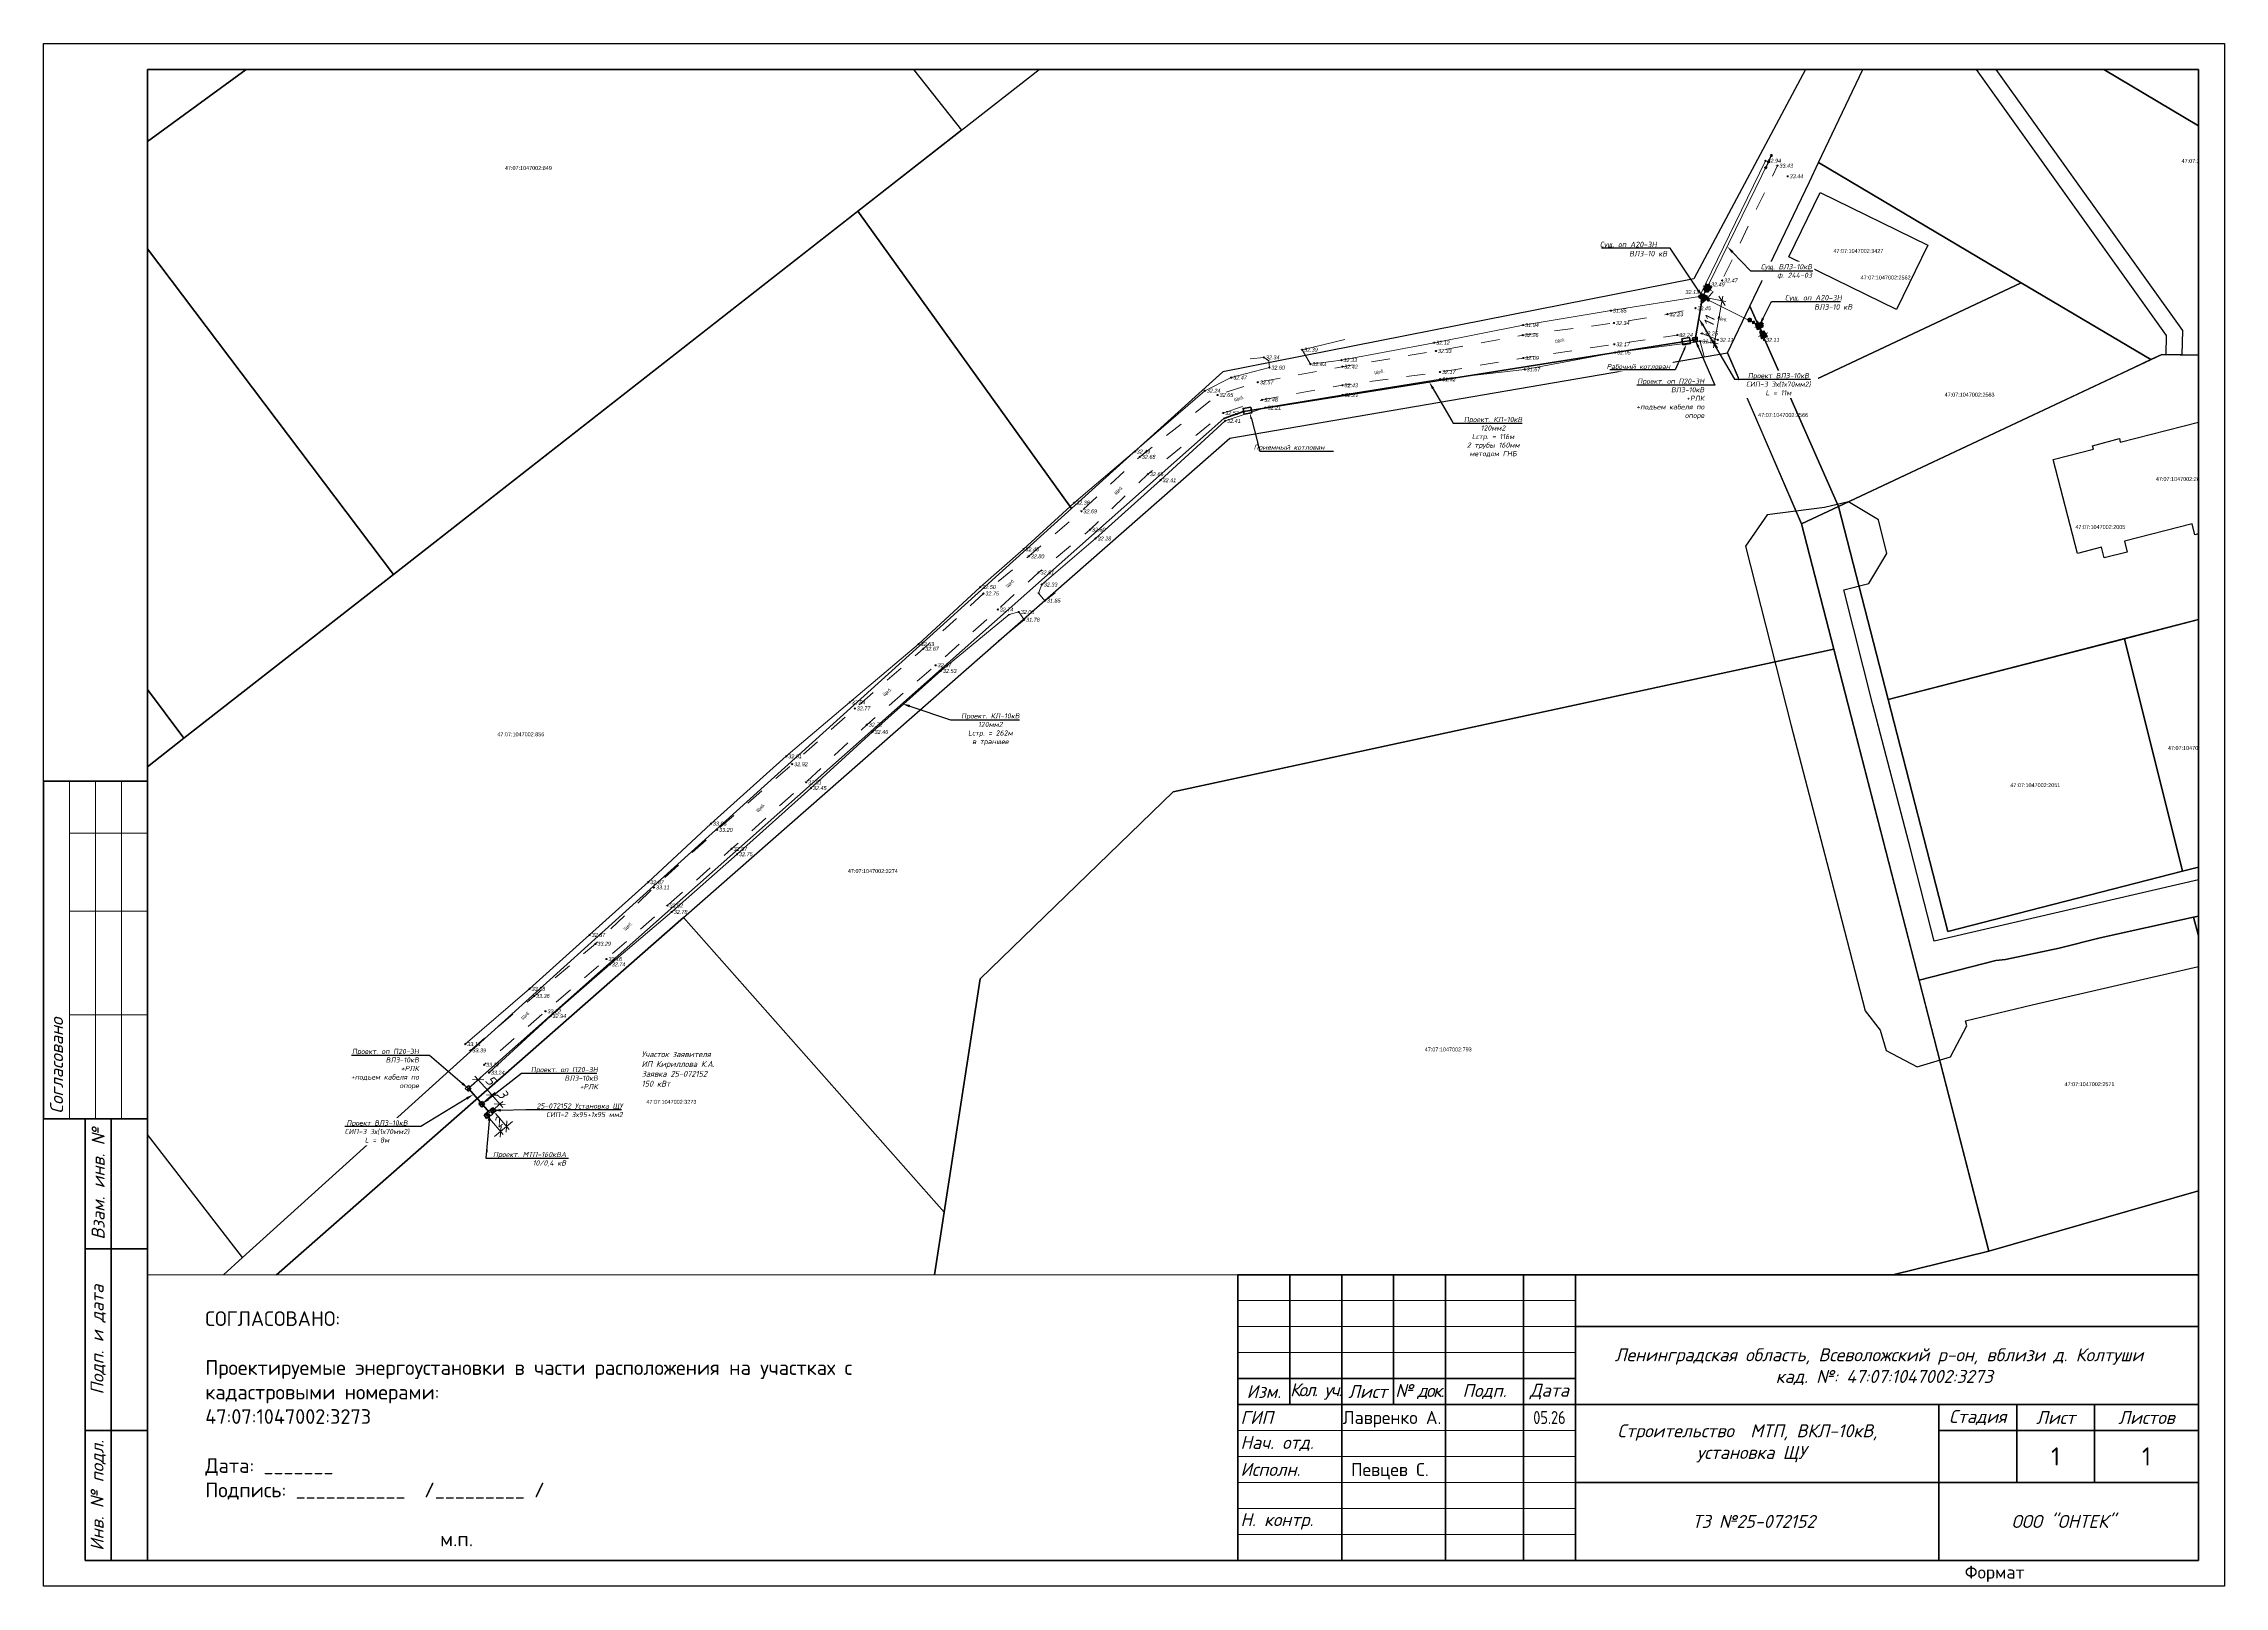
# Paper-space layout 'Layout1' of a CAD drawing. Extents: x 0 to 221, y 0 to 156.
# The model-space entities are those that its viewports show. They can reach past a viewport. Long polylines and large blocks are cut down to what shows.
import ezdxf
from ezdxf import colors
from ezdxf.entities.mleader import LeaderData, LeaderLine
from ezdxf.enums import TextEntityAlignment as Align
from ezdxf.math import Vec2, Vec3

# ---------------------------------------------------------------- set-up
doc = ezdxf.new("R2010")
doc.units = 0
doc.header["$MEASUREMENT"] = 0
for name, pattern in [('g5_01_5x1_5', [1.5, 0.75, -0.75]), ('g5_01x1', [1, 0.5, -0.5]), ('Штриховая_2', [4, 2, -2])]:
    doc.linetypes.add(name, pattern=pattern)
doc.layers.get('0').update_dxf_attribs({"linetype": 'CONTINUOUS'})
doc.layers.get('Defpoints').update_dxf_attribs({"linetype": 'CONTINUOUS'})
for name, color, linetype in [('07_Объекты электро передачи', 7, 'CONTINUOUS'), ('D', 1, 'CONTINUOUS'), ('ELEKTRO', 7, 'CONTINUOUS'), ('LABELS', 254, 'CONTINUOUS'), ('P', 94, 'CONTINUOUS'), ('Z', 30, 'CONTINUOUS'), ('Опоры', 124, 'CONTINUOUS')]:
    doc.layers.add(name, color=color, linetype=linetype)
for name, color, linetype, lineweight in [('09_Путевое хозяйство', 7, 'CONTINUOUS', 0), ('10_Границы покрытий и угодий', 7, 'CONTINUOUS', 0), ('11_Гидрография', 7, 'CONTINUOUS', 0), ('44_Крышки колодцев', 7, 'CONTINUOUS', 0), ('Code', 2, 'CONTINUOUS', 0), ('Height', 5, 'CONTINUOUS', 0), ('Name', 3, 'CONTINUOUS', 0), ('дорога', 5, 'CONTINUOUS', 0), ('канава', 5, 'CONTINUOUS', 0), ('люк', 5, 'CONTINUOUS', 0), ('стб', 5, 'CONTINUOUS', 0), ('Точки_Рел', 7, 'CONTINUOUS', 0), ('Формат - толстая линия', 7, 'CONTINUOUS', 50), ('Формат - тонкая линия', 7, 'CONTINUOUS', 20), ('Электрик', 7, 'CONTINUOUS', 20)]:
    doc.layers.add(name, color=color, linetype=linetype, lineweight=lineweight)
doc.styles.add('2.5', font='isocpeur.ttf', dxfattribs={"oblique": 15, "height": 2.5})
doc.styles.add('3.5', font='isocpeur.ttf', dxfattribs={"oblique": 15, "height": 3.5})
doc.styles.add('D431', font='')
doc.styles.add('LIKE11', font='txt', dxfattribs={"height": 0.8})
doc.styles.add('ГОСТ_ЭССП', font='isocpeur.ttf', dxfattribs={"oblique": 10})
doc.styles.add('Н-2.5мм', font='isocpeur.ttf', dxfattribs={"oblique": 15, "height": 2.5})
doc.styles.get('D431').set_extended_font_data('D431', italic=True)
doc.dimstyles.new('Н-2.5мм_ISO', dxfattribs={"dimtxt": 2.5, "dimasz": 2, "dimexe": 1, "dimexo": 1, "dimgap": 1, "dimtad": 1, "dimtoh": 1, "dimdec": 0, "dimzin": 0, "dimtxsty": 'Н-2.5мм', "dimblk": 'OBLIQUE', "dimcen": 0, "dimdle": 1.2, "dimclrd": 256, "dimclre": 256, "dimclrt": 7, "dimadec": 1, "dimazin": 0, "dimtfac": 1, "dimtdec": 0, "dimtmove": 0, "dimatfit": 3, "dimldrblk": 'OBLIQUE', "dimfxl": 1, "dimtolj": 1, "dimtzin": 0, "dimlwd": 15, "dimlwe": 15, "dimarcsym": 0})

# ---------------------------------------------------------------- blocks, each defined once
blk = doc.blocks.new('Штамп согласования')
at = {"color": 0, "linetype": 'ByBlock', "lineweight": -2, "ltscale": 100}
blk.add_lwpolyline([(-20, 65), (-20, 0)], dxfattribs=at)
at = {"layer": 'Формат - толстая линия', "ltscale": 100}
blk.add_lwpolyline([(-20, 65), (0, 65), (0, 0), (-20, 0)], dxfattribs=at)
at = {"layer": 'Формат - тонкая линия', "ltscale": 100}
for points in [[(-15, 65), (-15, 0)], [(-10, 65), (-10, 0)], [(-5, 65), (-5, 0)], [(-15, 55), (0, 55)], [(-15, 40), (0, 40)], [(-15, 20), (0, 20)]]:
    blk.add_lwpolyline(points, dxfattribs=at)
at = {"color": 0, "linetype": 'ByBlock', "lineweight": -2, "ltscale": 100, "insert": (-17.5, 1), "char_height": 2.5, "width": 65, "attachment_point": 4, "rotation": 90, "style": '2.5'}
blk.add_mtext('Согласовано', dxfattribs=at)
blk = doc.blocks.new('Штамп - основная надпись')
at = {"ltscale": 100}
blk.add_lwpolyline([(0, 55), (0, 0)], dxfattribs=at)
at = {"layer": 'Формат - толстая линия', "ltscale": 100}
blk.add_lwpolyline([(0, 55), (185, 55), (185, 0), (0, 0)], close=True, dxfattribs=at)
for points in [[(10, 55), (10, 30)], [(20, 55), (20, 0)], [(30, 55), (30, 30)], [(40, 55), (40, 0)], [(55, 55), (55, 0)], [(65, 55), (65, 0)], [(65, 45), (185, 45)], [(0, 35), (65, 35)], [(0, 30), (65, 30)], [(65, 30), (185, 30)], [(135, 30), (135, 0)], [(150, 30), (150, 15)], [(165, 30), (165, 15)], [(135, 25), (185, 25)], [(65, 15), (185, 15)]]:
    blk.add_lwpolyline(points, dxfattribs=at)
at = {"layer": 'Формат - тонкая линия', "ltscale": 100}
for points in [[(0, 50), (65, 50)], [(0, 45), (65, 45)], [(0, 40), (65, 40)], [(0, 25), (65, 25)], [(0, 20), (65, 20)], [(0, 15), (65, 15)], [(0, 10), (65, 10)], [(0, 5), (65, 5)]]:
    blk.add_lwpolyline(points, dxfattribs=at)
at = {"color": 0, "linetype": 'ByBlock', "lineweight": -2, "ltscale": 100, "char_height": 2.5, "style": '2.5'}
for s, insert, width, attachment_point in [('Изм.', (5, 32.5), 10, 5), ('{\\T0.75;Кол. уч.}', (15, 32.5), 10, 5), ('Лист', (25, 32.5), 10, 5), ('{\\T0.85;№ док.}', (35, 32.5), 10, 5), ('Подп.', (47.5, 32.5), 15, 5), ('Дата', (60, 32.5), 10, 5), ('ГИП', (0.5, 27.5), 20, 4), ('Стадия', (142.5, 27.5), 15, 5), ('Лист', (157.5, 27.5), 15, 5), ('Листов', (175, 27.5), 20, 5), ('Нач. отд.', (0.5, 22.5), 20, 4), ('Исполн.', (0.5, 17.5), 20, 4), ('Н. контр.', (0.5, 7.5), 20, 4)]:
    blk.add_mtext(s, dxfattribs=dict(at, insert=insert, width=width, attachment_point=attachment_point))
blk = doc.blocks.new('*U19')
at = {"color": 0, "linetype": 'ByBlock', "lineweight": -2}
blk.add_lwpolyline([(0, 297), (420, 297), (420, 0), (0, 0)], close=True, dxfattribs=at)
at = {"layer": 'Формат - толстая линия'}
blk.add_lwpolyline([(20, 292), (415, 292), (415, 5), (20, 5)], close=True, dxfattribs=at)
at = {"layer": 'Формат - толстая линия', "ltscale": 100}
blk.add_lwpolyline([(8, 90), (20, 90), (20, 5), (8, 5)], close=True, dxfattribs=at)
for points in [[(13, 90), (13, 5)], [(8, 65), (20, 65)], [(8, 30), (20, 30)]]:
    blk.add_lwpolyline(points, dxfattribs=at)
at = {"ltscale": 100}
for name, p in [('Штамп согласования', (20, 90)), ('Штамп - основная надпись', (230, 5))]:
    blk.add_blockref(name, p, dxfattribs=at)
at = {"color": 0, "linetype": 'ByBlock', "lineweight": -2, "ltscale": 100, "char_height": 2.5, "attachment_point": 5, "rotation": 90, "style": '2.5'}
for s, insert, width in [('Взам. инв. №', (10.5, 77.5), 25), ('Подп. и дата', (10.5, 47.5), 35), ('Инв. № подл.', (10.5, 17.5), 25)]:
    blk.add_mtext(s, dxfattribs=dict(at, insert=insert, width=width))
at = {"color": 0, "linetype": 'ByBlock', "lineweight": -2, "ltscale": 100}
for tag, height, style, p in [('ДОКУМЕНТ', 3.5, '3.5', (351.14, 55)), ('ОБЪЕКТ_СТРОИТЕЛЬСТВА', 2.5, '2.5', (355, 42.5)), ('ЗДАНИЕ(СООРУЖЕНИЕ)', 2.5, '2.5', (330, 27.5)), ('СТАДИЯ', 3.5, '3.5', (372.5, 25)), ('ЛИСТ', 3.5, '3.5', (387.5, 25)), ('ЛИСТОВ', 3.5, '3.5', (405, 25)), ('ИЗОБРАЖЕНИЯ_ЛИСТА', 2.5, '2.5', (330, 12.5)), ('ОРГАНИЗАЦИЯ', 2.5, '2.5', (390, 12.5))]:
    blk.add_attdef(tag, text='', height=height, dxfattribs=dict(at, style=style)).set_placement(p, align=Align.MIDDLE_CENTER)
at = {"color": 0, "linetype": 'ByBlock', "lineweight": -2, "ltscale": 100, "style": '2.5'}
for tag, p in [('ГИП', (250.2, 31.25)), ('НАЧ.ОТД.', (250.2, 26.25)), ('ИСПОЛН.', (250.2, 21.25)), ('Н.КОНТР.', (250.2, 11.25)), ('ФОРМАТ', (370, 1.5))]:
    blk.add_attdef(tag, p, '', height=2.5, dxfattribs=at)
at = {"color": 0, "linetype": 'ByBlock', "lineweight": -2, "ltscale": 100, "style": '2.5', "width": 0.8}
for tag, p in [('ДАТА_1', (290, 32.5)), ('ДАТА_2', (290, 27.5)), ('ДАТА_3', (290, 22.5)), ('ДАТА_4', (290, 12.5))]:
    blk.add_attdef(tag, text='', height=2.5, dxfattribs=at).set_placement(p, align=Align.MIDDLE_CENTER)
blk = doc.blocks.new('g5_108a')
h = blk.add_hatch(color=255)
edge = h.paths.add_edge_path()
edge.add_arc((0, 0), 0.212, 0, 360)
edge = h.paths.add_edge_path(flags=16)
edge.add_arc((0, 0), 0.0975, 0, 360)
h = blk.add_hatch(color=0)
edge = h.paths.add_edge_path()
edge.add_arc((0, 0), 0.06, 0, 360)
at = {"color": 0}
for radius in [0.25, 0.06]:
    blk.add_circle((0, 0), radius, dxfattribs=at)
blk = doc.blocks.new('g5_115_2')
at = {"color": 0}
for points in [[(0, 0), (2, 0)], [(1.38, -0.25), (1.62, 0), (1.38, 0.25)], [(1.65, -0.35), (2, 0), (1.65, 0.35)]]:
    blk.add_lwpolyline(points, dxfattribs=at)
blk = doc.blocks.new('500_330_1')
at = {"linetype": 'Continuous', "lineweight": -2}
h = blk.add_hatch(color=0, dxfattribs=at)
h.dxf.hatch_style = 1
edge = h.paths.add_edge_path()
edge.add_arc((0, 0), 0.3, 0, 360)
at = {"color": 0, "linetype": 'Continuous', "lineweight": -2}
blk.add_circle((0, 0), 0.3, dxfattribs=at)
at = {"color": 0, "linetype": 'Continuous', "lineweight": -2, "style": 'D431', "flags": 1}
for tag, p in [('Номер', (-1, -1)), ('Номер_рабочей_станции', (-1, -3.5))]:
    blk.add_attdef(tag, text='', height=2, dxfattribs=at).set_placement(p, align=Align.RIGHT)
at = {"color": 0, "linetype": 'Continuous', "lineweight": -2, "style": 'D431'}
blk.add_attdef('Высота', (1, -1), '', height=2, dxfattribs=at)
at = {"color": 0, "linetype": 'Continuous', "lineweight": -2, "style": 'D431', "flags": 1}
blk.add_attdef('Код', (0, -3.5), '', height=2, dxfattribs=at)
blk = doc.blocks.new('g5_117')
h = blk.add_hatch(color=255)
h.paths.add_polyline_path([(-0.3, 0.35), (0.35, -0.3, 0.177899), (0.46, 0, 0.639215)])
h.paths.add_polyline_path([(-0.35, 0.3, 0.177899), (-0.46, 0, 0.639215), (0.3, -0.35)])
at = {"color": 0}
blk.add_lwpolyline([(0.35, -0.35), (-0.35, 0.35)], dxfattribs=at)
blk.add_circle((0, 0), 0.5, dxfattribs=at)
blk = doc.blocks.new('*U6')
h = blk.add_hatch(color=253)
h.dxf.hatch_style = 1
h.paths.add_polyline_path([(1.9, -0.3), (-0.7, -2.1), (-2, 0.5), (1, 1.6)])
h.paths.add_polyline_path([(0.8, -3.5), (1.9, -6.4), (4.5, -5), (2.6, -2.5)])
at = {"color": 6, "linetype": 'Штриховая_2', "lineweight": 15, "ltscale": 0.15}
for p, q in [((2, 1.2), (-2.2, -1.3)), ((1.2, -2.1), (-1.2, 2.1)), ((4.6, -3.2), (0.3, -5.5)), ((1.3, -2.3), (3.6, -6.5))]:
    blk.add_line(p, q, dxfattribs=at)
at = {"color": 6, "lineweight": 40}
blk.add_lwpolyline([(1.9, -0.3), (-0.7, -2.1), (-2, 0.5), (1, 1.6)], close=True, dxfattribs=at)
blk.add_lwpolyline([(0.8, -3.5), (1.9, -6.4), (4.5, -5), (2.6, -2.5), (0.8, -3.5)], dxfattribs=at)
blk = doc.blocks.new('*U9')
at = {"layer": 'Опоры', "color": 30, "lineweight": 50, "true_color": 0xf26722}
for points in [[(-3.6, 0.5), (-0.4, 3.6)], [(-3.6, 0.5), (-0.2, -4.2)], [(-0.4, 3.6), (4.2, 0.1)], [(-0.2, -4.2), (4.2, 0.1)]]:
    blk.add_lwpolyline(points, dxfattribs=at)
at = {"layer": 'Опоры', "color": 7}
for points in [[(-2.3, 2.4), (2.3, -2.4)], [(1.2, 1.1), (-1.2, -1.1)]]:
    blk.add_lwpolyline(points, dxfattribs=at)
blk = doc.blocks.new('*U12')
at = {"layer": 'Опоры', "color": 30, "lineweight": 50, "true_color": 0xf26722}
for points in [[(-3.6, -0.4), (-0.1, 4.2)], [(4.2, -0.2), (-0.1, 4.2)], [(-0.5, -3.6), (-3.6, -0.4)], [(-0.5, -3.6), (4.2, -0.2)]]:
    blk.add_lwpolyline(points, dxfattribs=at)
at = {"layer": 'Опоры', "color": 7}
for points in [[(-2.4, -2.3), (2.4, 2.3)], [(-1.1, 1.2), (1.1, -1.2)]]:
    blk.add_lwpolyline(points, dxfattribs=at)
blk = doc.blocks.new('_Oblique')
at = {"color": 0, "linetype": 'ByBlock', "lineweight": -2}
blk.add_line((-0.5, -0.5), (0.5, 0.5), dxfattribs=at)
blk = doc.blocks.new('*D11')
at = {"lineweight": 15, "transparency": 16777216}
for p, q in [((2232948.31, 433732.26), (2232951.75, 433728.18)), ((2232949.83, 433733.55), (2232953.28, 433729.47)), ((2232952.63, 433730.24), (2232954.16, 433731.53)), ((2232951.11, 433728.95), (2232949.58, 433727.66)), ((2232952.63, 433730.24), (2232951.11, 433728.95))]:
    blk.add_line(p, q, dxfattribs=at)
at = {"layer": 'Defpoints', "color": 0, "transparency": 16777216}
for p in [(2232947.66, 433733.03, 35.65), (2232949.19, 433734.32, 35.65), (2232951.11, 433728.95)]:
    blk.add_point(p, dxfattribs=at)
at = {"lineweight": 15, "transparency": 16777216, "xscale": 2, "yscale": 2, "zscale": 2}
for p, rotation in [((2232952.63, 433730.24), 220.1626674784338), ((2232951.11, 433728.95), 40.16266747843387)]:
    blk.add_blockref('_Oblique', p, dxfattribs=dict(at, rotation=rotation))
at = {"color": 7, "transparency": 16777216, "insert": (2232950.42, 433731.31), "char_height": 2.5, "attachment_point": 5, "rotation": 40.1627, "style": 'Н-2.5мм'}
blk.add_mtext('\\A1;2', dxfattribs=at)
blk = doc.blocks.new('*U13')
at = {"layer": 'Опоры', "color": 30, "lineweight": 50, "true_color": 0xf26722}
for points in [[(-3.3, 1.5), (2.1, 3.6)], [(-2.3, -2.8), (-3.3, 1.5)], [(3.5, -2.4), (2.1, 3.6)], [(-2.3, -2.8), (3.5, -2.4)]]:
    blk.add_lwpolyline(points, dxfattribs=at)
at = {"layer": 'Опоры', "color": 7}
for points in [[(-3.2, -0.7), (3.2, 0.7)], [(-0.4, 1.6), (0.4, -1.6)]]:
    blk.add_lwpolyline(points, dxfattribs=at)
blk = doc.blocks.new('*D14')
at = {"lineweight": 15, "transparency": 16777216}
for p, q in [((2232943.65, 433740.5), (2232946.18, 433742.77)), ((2232944.63, 433743), (2232949.73, 433737.32)), ((2232947.14, 433736.61), (2232949.67, 433738.89))]:
    blk.add_line(p, q, dxfattribs=at)
at = {"layer": 'Defpoints', "color": 0, "transparency": 16777216}
for p in [(2232942.9, 433739.83), (2232948.93, 433738.22), (2232946.4, 433735.94)]:
    blk.add_point(p, dxfattribs=at)
at = {"lineweight": 15, "transparency": 16777216, "xscale": 2, "yscale": 2, "zscale": 2}
for p, rotation in [((2232945.44, 433742.11), 131.9284233079721), ((2232948.93, 433738.22), 311.9284233079721)]:
    blk.add_blockref('_Oblique', p, dxfattribs=dict(at, rotation=rotation))
at = {"color": 7, "transparency": 16777216, "insert": (2232948.58, 433741.97), "char_height": 2.5, "attachment_point": 5, "rotation": 311.9284, "style": 'Н-2.5мм'}
blk.add_mtext('\\A1;5', dxfattribs=at)
blk = doc.blocks.new('*D15')
at = {"lineweight": 15, "transparency": 16777216}
for p, q in [((2233257.17, 433940.39), (2233262.04, 433939.51)), ((2233261.27, 433940.86), (2233258.89, 433927.74)), ((2233255.22, 433929.63), (2233260.08, 433928.75))]:
    blk.add_line(p, q, dxfattribs=at)
at = {"layer": 'Defpoints', "color": 0, "transparency": 16777216}
for p in [(2233256.19, 433940.57), (2233254.24, 433929.81), (2233259.1, 433928.92)]:
    blk.add_point(p, dxfattribs=at)
at = {"lineweight": 15, "transparency": 16777216, "xscale": 2, "yscale": 2, "zscale": 2}
for p, rotation in [((2233261.05, 433939.68), 79.71814183815101), ((2233259.1, 433928.92), 259.718141838151)]:
    blk.add_blockref('_Oblique', p, dxfattribs=dict(at, rotation=rotation))
at = {"color": 7, "transparency": 16777216, "insert": (2233257.81, 433934.4), "char_height": 2.5, "attachment_point": 5, "rotation": 79.7181, "style": 'Н-2.5мм'}
blk.add_mtext('\\A1;11', dxfattribs=at)
blk = doc.blocks.new('*D20')
at = {"lineweight": 15, "transparency": 16777216}
for p, q in [((2232947.14, 433736.61), (2232949.67, 433738.84)), ((2232948.12, 433739.08), (2232951.7, 433735.04)), ((2232949.14, 433734.36), (2232951.66, 433736.6))]:
    blk.add_line(p, q, dxfattribs=at)
at = {"layer": 'Defpoints', "color": 0, "transparency": 16777216}
for p in [(2232946.4, 433735.94), (2232948.39, 433733.7), (2232950.91, 433735.94)]:
    blk.add_point(p, dxfattribs=at)
at = {"lineweight": 15, "transparency": 16777216, "xscale": 2, "yscale": 2, "zscale": 2}
for p, rotation in [((2232948.92, 433738.18), 131.5674610395157), ((2232950.91, 433735.94), 311.5674610395157)]:
    blk.add_blockref('_Oblique', p, dxfattribs=dict(at, rotation=rotation))
at = {"color": 7, "transparency": 16777216, "insert": (2232951.6, 433738.55), "char_height": 2.5, "attachment_point": 5, "rotation": 311.5675, "style": 'Н-2.5мм'}
blk.add_mtext('\\A1;3', dxfattribs=at)

msp = doc.modelspace()

# ---------------------------------------------------------------- linework, layer by layer
at = {"color": 146, "lineweight": 53, "true_color": 0x105689}
msp.add_lwpolyline([(2233139.642, 433911.636), (2233254.237, 433929.807)], dxfattribs=at)
at = {"color": 5, "lineweight": 70}
msp.add_lwpolyline([(2233141.481, 433912.721), (2233141.741, 433911.244), (2233139.772, 433910.898), (2233139.512, 433912.375)], close=True, dxfattribs=at)
at = {"layer": '07_Объекты электро передачи', "color": 1, "linetype": 'Continuous', "lineweight": 20, "flags": 128}
msp.add_lwpolyline([(2233272.879, 433974.958), (2233256.132, 433940.635), (2233270.498, 433933.446)], dxfattribs=at)
at = {"layer": '07_Объекты электро передачи', "color": 7, "linetype": 'g5_01x1', "lineweight": 20, "flags": 128}
for points in [[(2233256.132, 433940.635), (2233257.771, 433943.828)], [(2233270.498, 433933.446), (2233271.704, 433929.773)]]:
    msp.add_lwpolyline(points, dxfattribs=at)
at = {"layer": '10_Границы покрытий и угодий', "color": 7, "linetype": 'g5_01_5x1_5', "lineweight": 20, "flags": 128}
for points in [[(2232943.495, 433749.552), (2232959.626, 433763.334), (2232975.185, 433776.588), (2232990.052, 433790.88), (2233006.077, 433805.474), (2233025.122, 433822.123), (2233041.008, 433836.281), (2233058.381, 433851.407), (2233073.638, 433865.437), (2233085.145, 433874.863), (2233098.525, 433886.277), (2233113.341, 433900.098), (2233133.077, 433915.797), (2233143.286, 433919.011), (2233164.7, 433922.967), (2233188.476, 433926.952), (2233210.527, 433930.973), (2233233.644, 433934.039), (2233247.261, 433936.267), (2233254.312, 433937.792), (2233257.136, 433940.025), (2233261.078, 433944.842), (2233275.13, 433973.954)], [(2233260.012, 433929.769), (2233256.053, 433931.394), (2233249.718, 433930.988), (2233233.726, 433928.646), (2233210.64, 433925.159), (2233189.504, 433921.623), (2233164.744, 433918.248), (2233144.409, 433914.552), (2233134.519, 433911.219), (2233115.374, 433895.702), (2233100.66, 433881.619), (2233087.635, 433870.765), (2233077.287, 433861.367), (2233061.519, 433847.224), (2233044.067, 433832.154), (2233028.644, 433817.54), (2233009.744, 433800.655), (2232993.477, 433786.287), (2232978, 433772.717), (2232962.523, 433759.46), (2232946.955, 433745.898)]]:
    msp.add_lwpolyline(points, dxfattribs=at)
at = {"layer": '11_Гидрография', "color": 92, "linetype": 'Continuous', "lineweight": 20, "flags": 128}
for points in [[(2233272.099, 433975.193), (2233255.306, 433940.767), (2233232.892, 433937.179), (2233210.607, 433933.526), (2233188.027, 433929.055), (2233164.52, 433924.628), (2233156.601, 433923.609), (2233154.525, 433927.274), (2233165.355, 433929.869)], [(2233141.368, 433924.96), (2233144.817, 433925.324), (2233146.025, 433924.487), (2233146.204, 433922.738), (2233136.531, 433920.18), (2233129.832, 433916.864), (2233112.019, 433901.414), (2233096.681, 433888.455), (2233083.806, 433876.659), (2233072.838, 433867.062), (2233057.201, 433852.622), (2233039.701, 433837.815), (2233023.621, 433824.143), (2233004.508, 433807.049), (2232988.601, 433792.204), (2232973.723, 433778.825), (2232958.492, 433765.158), (2232942.162, 433751.137)], [(2233091.827, 433865.604), (2233089.263, 433863.614), (2233087.658, 433865.476), (2233088.479, 433867.692), (2233102.118, 433879.379), (2233118.601, 433894.165), (2233134.977, 433909.212), (2233145.224, 433912.583), (2233164.844, 433915.788), (2233189.538, 433919.786), (2233211.002, 433922.27), (2233233.931, 433926.567), (2233255.549, 433929.379), (2233256.568, 433925.584)], [(2232948.185, 433743.893), (2232963.806, 433758.257), (2232978.822, 433771.367), (2232994.584, 433784.66), (2233011.126, 433799.305), (2233029.877, 433816.083), (2233045.524, 433830.334), (2233062.874, 433845.8), (2233080.218, 433860.071), (2233082.601, 433860.758), (2233083.977, 433858.778), (2233077.414, 433853.363)]]:
    msp.add_lwpolyline(points, dxfattribs=at)
at = {"layer": 'D', "linetype": 'Continuous'}
for points in [[(2233285.97, 433967.14), (2233313.31, 433953.78), (2233305.35, 433937.48), (2233278.02, 433950.83)], [(2233345.11, 433899.43), (2233355.32, 433902.05), (2233355.09, 433902.92), (2233361.89, 433904.73), (2233362.13, 433903.8), (2233403.75, 433914.5), (2233409.86, 433890.69), (2233386.3, 433884.63), (2233387.01, 433881.87), (2233381.08, 433880.35), (2233380.37, 433883.1), (2233363.17, 433878.68), (2233363.88, 433875.94), (2233358.07, 433874.45), (2233357.37, 433877.19), (2233351.23, 433875.61)]]:
    msp.add_lwpolyline(points, close=True, dxfattribs=at)
at = {"layer": 'P', "linetype": 'Continuous'}
for points in [[(2232772.52, 434070.45), (2232828.62, 434117.87), (2232922.88, 434165.18), (2232993.62, 434076.42), (2232848.24, 433970.37)], [(2233249.07, 434124.39), (2233266.7, 434086.09), (2233299.26, 434042.16), (2233301.82, 434038.75), (2233302.95, 434037.22), (2233253.91, 433945.22), (2233134.38, 433921.64), (2233096.03, 433887.02), (2233041.8, 433962.4), (2233068.11, 433982.96)], [(2233374.69, 434083.66), (2233423.7, 434063.74), (2233565.94, 434005.97), (2233520.98, 433938.57), (2233517.15, 433923.6), (2233482.48, 433924.2), (2233311.22, 434026.11)], [(2232848.24, 433970.37), (2232993.62, 434076.42), (2233068.11, 433982.96), (2232923.96, 433870.28)], [(2232721.88, 434028.1), (2232738.24, 434041.46), (2232772.52, 434070.45), (2232848.24, 433970.37), (2232923.96, 433870.28), (2232889.27, 433843.18), (2232870.75, 433828.71)], [(2232672.79, 433996.76), (2232678.26, 433998.23), (2232715.46, 434022.85), (2232721.87, 434028.09), (2232870.75, 433828.71), (2232816.49, 433786.29), (2232811.82, 433782.68)], [(2233309.17, 434024.26), (2233311.22, 434026.11), (2233482.48, 433924.2), (2233477.13, 433924.29), (2233372.69, 433926.06), (2233369.88, 433924.75), (2233337, 433944.23), (2233285.55, 433974.75)], [(2233268.16, 433938.34), (2233283.22, 433969.88), (2233285.55, 433974.75), (2233337, 433944.23), (2233277.87, 433916.41)], [(2233041.8, 433962.4), (2233096.03, 433887.02), (2232885.67, 433697.04), (2232816.49, 433786.29), (2232870.75, 433828.71), (2232889.27, 433843.18), (2232923.96, 433870.28)], [(2233277.87, 433916.41), (2233337, 433944.23), (2233369.88, 433924.75), (2233363.83, 433921.9), (2233290.65, 433887.49)], [(2233262.48, 433926.45), (2233268.16, 433938.34), (2233277.87, 433916.41), (2233290.65, 433887.49), (2233281.27, 433883.07), (2233269.35, 433910.59)], [(2232997.52, 433783.24), (2233136.13, 433904.87), (2233262.48, 433926.45), (2233281.27, 433883.07), (2233289.44, 433851.35), (2233121.75, 433815.12), (2233072.8, 433767.7), (2233063.68, 433708.52)], [(2233290.65, 433887.48), (2233372.69, 433926.06), (2233410.85, 433925.41), (2233423.47, 433869.51), (2233303.21, 433838.53)], [(2233363.15, 433853.97), (2233423.47, 433869.51), (2233437.06, 433810.23), (2233377.91, 433795)], [(2233318.37, 433779.67), (2233303.21, 433838.53), (2233363.15, 433853.97), (2233377.91, 433795)], [(2233072.8, 433767.7), (2233121.75, 433815.12), (2233289.44, 433851.35), (2233328.78, 433698.61), (2233133.54, 433650.89), (2233132.05, 433656.03), (2233054.39, 433648.23)], [(2233380.72, 433783.34), (2233408.98, 433789.59), (2233426.26, 433793.76), (2233437.03, 433796.31), (2233438.67, 433796.69), (2233441.95, 433797.1), (2233476.68, 433764.99), (2233475.44, 433760.11), (2233470.11, 433739.21), (2233397.53, 433718.36)], [(2232701.24, 433696.97), (2232729.85, 433641.74), (2232759, 433606.74), (2232777.59, 433599.64), (2232885.67, 433697.04), (2232816.49, 433786.29)], [(2233311.09, 433767.32), (2233330.57, 433772.34), (2233333.03, 433772.59), (2233346.58, 433775.46), (2233357.01, 433778.1), (2233380.72, 433783.34), (2233397.53, 433718.36), (2233385.67, 433714.96), (2233328.78, 433698.61)], [(2233238.15, 433676.45), (2233328.78, 433698.61), (2233385.67, 433714.96), (2233384.42, 433660.51), (2233348.12, 433627.24), (2233345.37, 433609.1), (2233252.21, 433585.05), (2233247, 433584.49)]]:
    msp.add_lwpolyline(points, close=True, dxfattribs=at)
msp.add_lwpolyline([(2233408.98, 433789.59), (2233380.72, 433783.34), (2233357.01, 433778.1), (2233346.58, 433775.46), (2233333.03, 433772.59), (2233330.57, 433772.34), (2233311.09, 433767.32), (2233281.27, 433883.07), (2233290.65, 433887.48), (2233303.21, 433838.53), (2233318.37, 433779.67), (2233377.91, 433795), (2233437.06, 433810.23)], dxfattribs=at)
at = {"layer": 'P', "color": 3, "linetype": 'Continuous', "lineweight": 60}
msp.add_lwpolyline([(2232891.19, 433689.92), (2232997.52, 433783.24), (2233063.68, 433708.52), (2233054.39, 433648.23), (2232932.95, 433636.03)], close=True, dxfattribs=at)
at = {"layer": 'Z', "linetype": 'Continuous'}
msp.add_lwpolyline([(2233389.42, 433794.51), (2233334.92, 433781.93), (2233314.92, 433777.21), (2233308.9, 433800.63), (2233299.37, 433837.19), (2233291.93, 433866.37), (2233298.32, 433867.95), (2233302.89, 433875.54), (2233300.76, 433884.15), (2233293.16, 433888.72), (2233287.06, 433887.21), (2233272.48, 433885.4), (2233267.03, 433877.42), (2233278.65, 433831.85), (2233288.19, 433795.26), (2233297.36, 433759.56), (2233301.19, 433754.65), (2233302.74, 433749.54), (2233310.55, 433745.35), (2233319.04, 433747.92), (2233323.22, 433755.73), (2233322.81, 433757.08), (2233339.79, 433761.09), (2233394.25, 433773.66)], dxfattribs=at)
msp.add_lwpolyline([(2233087.37, 434307.81), (2233092.31, 434307.82), (2233095.63, 434303.24), (2233100.81, 434293.68), (2233145.49, 434225.85), (2233193, 434186.04), (2233291.32, 434031.58), (2233313.45, 434022.2), (2233377.87, 433932.1), (2233377.78, 433925.97), (2233373.78, 433926.04), (2233373.85, 433930.85), (2233310.85, 434018.96), (2233288.61, 434028.38), (2233189.96, 434183.37), (2233142.47, 434223.16), (2233097.37, 434291.62), (2233092.24, 434301.1)], close=True, dxfattribs=at)
at = {"layer": 'дорога', "color": 1}
for p in [(2233275.13, 433973.954, 33.434), (2233277.728, 433971.261, 33.442), (2233261.078, 433944.842, 32.472), (2233247.261, 433936.267, 32.233), (2233254.312, 433937.792, 32.452), (2233257.136, 433940.025, 32.388), (2233210.527, 433930.973, 32.261), (2233233.644, 433934.039, 32.336), (2233249.718, 433930.988, 32.244), (2233256.053, 433931.394, 32.253), (2233188.476, 433926.952, 32.326), (2233210.64, 433925.159, 32.089), (2233233.726, 433928.646, 32.171), (2233260.012, 433929.769, 32.111), (2233164.7, 433922.967, 32.419), (2233189.504, 433921.623, 32.17), (2233133.077, 433915.797, 32.647), (2233143.286, 433919.011, 32.566), (2233144.409, 433914.552, 32.48), (2233164.744, 433918.248, 32.426), (2233134.519, 433911.219, 32.521), (2233113.341, 433900.098, 32.676), (2233115.374, 433895.702, 32.651), (2233098.525, 433886.277, 32.694), (2233100.66, 433881.619, 32.595), (2233085.145, 433874.863, 32.799), (2233087.635, 433870.765, 32.813), (2233073.638, 433865.437, 32.752), (2233077.287, 433861.367, 32.737), (2233058.381, 433851.407, 32.669), (2233061.519, 433847.224, 32.665), (2233041.008, 433836.281, 32.765), (2233044.067, 433832.154, 32.721), (2233025.122, 433822.123, 32.924), (2233028.644, 433817.54, 32.809), (2233006.077, 433805.474, 33.197), (2233009.744, 433800.655, 32.972), (2232990.052, 433790.88, 33.107), (2232993.477, 433786.287, 33.024), (2232975.185, 433776.588, 33.291), (2232978, 433772.717, 33.155), (2232959.626, 433763.334, 33.356), (2232962.523, 433759.46, 33.222), (2232943.495, 433749.552, 33.386), (2232946.955, 433745.898, 33.366)]:
    msp.add_point(p, dxfattribs=at)
at = {"layer": 'канава', "color": 1}
for p in [(2233272.099, 433975.193, 32.935), (2233232.892, 433937.179, 31.847), (2233255.306, 433940.767, 32.13), (2233210.607, 433933.526, 31.943), (2233144.817, 433925.324, 32.341), (2233154.525, 433927.274, 32.387), (2233188.027, 433929.055, 32.121), (2233233.931, 433926.567, 32.047), (2233255.549, 433929.379, 31.952), (2233136.531, 433920.18, 32.468), (2233146.025, 433924.487, 32.411), (2233146.204, 433922.738, 32.597), (2233156.601, 433923.609, 32.427), (2233164.52, 433924.628, 32.326), (2233189.538, 433919.786, 31.921), (2233211.002, 433922.27, 31.668), (2233129.832, 433916.864, 32.241), (2233164.844, 433915.788, 32.209), (2233134.977, 433909.212, 32.409), (2233145.224, 433912.583, 32.212), (2233112.019, 433901.414, 32.491), (2233118.601, 433894.165, 32.41), (2233096.681, 433888.455, 32.376), (2233083.806, 433876.659, 32.451), (2233102.118, 433879.379, 32.282), (2233072.838, 433867.062, 32.495), (2233087.658, 433865.476, 32.197), (2233088.479, 433867.692, 32.333), (2233080.218, 433860.071, 32.39), (2233082.601, 433860.758, 32.057), (2233083.977, 433858.778, 31.783), (2233089.263, 433863.614, 31.85), (2233057.201, 433852.622, 32.532), (2233062.874, 433845.8, 32.532), (2233039.701, 433837.815, 32.538), (2233045.524, 433830.334, 32.462), (2233023.621, 433824.143, 32.613), (2233029.877, 433816.083, 32.45), (2233004.508, 433807.049, 33.062), (2233011.126, 433799.305, 32.747), (2232988.601, 433792.204, 32.874), (2232995.343, 433785.297, 32.78), (2232973.723, 433778.825, 32.872), (2232978.822, 433771.367, 32.738), (2232958.492, 433765.158, 33.075), (2232963.806, 433758.257, 32.942), (2232942.162, 433751.137, 33.112), (2232948.185, 433743.893, 33.237)]:
    msp.add_point(p, dxfattribs=at)
at = {"layer": 'люк'}
msp.add_point((2233268.041, 433934.831, 32.23), dxfattribs=at)
at = {"layer": 'стб'}
for p in [(2233272.844, 433974.868, 33.226), (2233272.911, 433975.021, 33.225), (2233257.771, 433943.828, 32.491), (2233256.091, 433940.521, 32.461), (2233256.2, 433940.763, 32.373), (2233270.447, 433933.571, 32.066), (2233270.536, 433933.325, 32.077), (2233271.704, 433929.773, 32.114)]:
    msp.add_point(p, dxfattribs=at)

# ---------------------------------------------------------------- block references
at = {"layer": '07_Объекты электро передачи', "linetype": 'ByBlock', "lineweight": 20}
for p, rotation in [((2233272.879, 433974.958), 243.9909048896053), ((2233272.879, 433974.958), 64.88082392466654), ((2233256.132, 433940.635), 63.99090490223873), ((2233256.132, 433940.635), 333.416738059271), ((2233270.498, 433933.446), 153.4167380644198), ((2233270.498, 433933.446), 284.7067511448268)]:
    msp.add_blockref('g5_115_2', p, dxfattribs=dict(at, rotation=rotation))
at = {"layer": '07_Объекты электро передачи', "color": 7, "linetype": 'ByBlock', "lineweight": 20}
for p in [(2233272.879, 433974.958), (2233256.132, 433940.635), (2233270.498, 433933.446)]:
    msp.add_blockref('g5_108a', p, dxfattribs=at)
at = {"layer": '44_Крышки колодцев', "color": 7, "linetype": 'ByBlock', "lineweight": 20}
msp.add_blockref('g5_117', (2233268.041, 433934.831, 32.23), dxfattribs=at)
at = {"layer": 'ELEKTRO', "lineweight": 70, "xscale": 0.5112112499999997, "yscale": 0.5112112499999997, "zscale": 0.5112112499999997}
for p, rotation in [((2233256.158, 433940.581), 123.1390326754498), ((2233270.558, 433933.446), 352.3746660943493)]:
    msp.add_blockref('*U6', p, dxfattribs=dict(at, rotation=rotation))
at = {"layer": 'Опоры', "color": 1, "transparency": 33554687, "xscale": 0.1891672294926817, "yscale": 0.1891672294926817, "zscale": 0.1891672294926817, "rotation": 356.0996794835723}
for p in [(2232947.664, 433733.025), (2232949.189, 433734.319)]:
    msp.add_blockref('*U9', p, dxfattribs=at)
at = {"layer": 'Точки_Рел', "linetype": 'ByBlock', "lineweight": 20, "xscale": 0.5, "yscale": 0.5, "zscale": 0.5}
for p, values in [((2233272.099, 433975.193, 32.935), {'Высота': '32.94'}), ((2233275.13, 433973.954, 33.434), {'Высота': '33.43'}), ((2233277.728, 433971.261, 33.442), {'Высота': '33.44'}), ((2233257.771, 433943.828, 32.491), {'Высота': '32.49'}), ((2233261.078, 433944.842, 32.472), {'Высота': '32.47'}), ((2233232.892, 433937.179, 31.847), {'Высота': '31.85'}), ((2233247.261, 433936.267, 32.233), {'Высота': '32.23'}), ((2233254.312, 433937.792, 32.452), {'Высота': '32.45'}), ((2233210.527, 433930.973, 32.261), {'Высота': '32.26'}), ((2233210.607, 433933.526, 31.943), {'Высота': '31.94'}), ((2233233.644, 433934.039, 32.336), {'Высота': '32.34'}), ((2233249.718, 433930.988, 32.244), {'Высота': '32.24'}), ((2233256.053, 433931.394, 32.253), {'Высота': '32.25'}), ((2233260.012, 433929.769, 32.111), {'Высота': '32.11'}), ((2233271.704, 433929.773, 32.114), {'Высота': '32.11'}), ((2233144.817, 433925.324, 32.341), {'Высота': '32.34'}), ((2233154.525, 433927.274, 32.387), {'Высота': '32.39'}), ((2233164.52, 433924.628, 32.326), {'Высота': '32.33'}), ((2233188.027, 433929.055, 32.121), {'Высота': '32.12'}), ((2233188.476, 433926.952, 32.326), {'Высота': '32.33'}), ((2233210.64, 433925.159, 32.089), {'Высота': '32.09'}), ((2233233.726, 433928.646, 32.171), {'Высота': '32.17'}), ((2233233.931, 433926.567, 32.047), {'Высота': '32.05'}), ((2233255.549, 433929.379, 31.952), {'Высота': '31.95'}), ((2233136.531, 433920.18, 32.468), {'Высота': '32.47'}), ((2233143.286, 433919.011, 32.566), {'Высота': '32.57'}), ((2233146.204, 433922.738, 32.597), {'Высота': '32.60'}), ((2233156.601, 433923.609, 32.427), {'Высота': '32.43'}), ((2233164.7, 433922.967, 32.419), {'Высота': '32.42'}), ((2233189.504, 433921.623, 32.17), {'Высота': '32.17'}), ((2233189.538, 433919.786, 31.921), {'Высота': '31.92'}), ((2233211.002, 433922.27, 31.668), {'Высота': '31.67'}), ((2233129.832, 433916.864, 32.241), {'Высота': '32.24'}), ((2233133.077, 433915.797, 32.647), {'Высота': '32.65'}), ((2233144.409, 433914.552, 32.48), {'Высота': '32.48'}), ((2233164.744, 433918.248, 32.426), {'Высота': '32.43'}), ((2233164.844, 433915.788, 32.209), {'Высота': '32.21'}), ((2233134.519, 433911.219, 32.521), {'Высота': '32.52'}), ((2233134.977, 433909.212, 32.409), {'Высота': '32.41'}), ((2233145.224, 433912.583, 32.212), {'Высота': '32.21'}), ((2233112.019, 433901.414, 32.491), {'Высота': '32.49'}), ((2233113.341, 433900.098, 32.676), {'Высота': '32.68'}), ((2233115.374, 433895.702, 32.651), {'Высота': '32.65'}), ((2233118.601, 433894.165, 32.41), {'Высота': '32.41'}), ((2233096.681, 433888.455, 32.376), {'Высота': '32.38'}), ((2233098.525, 433886.277, 32.694), {'Высота': '32.69'}), ((2233100.66, 433881.619, 32.595), {'Высота': '32.60'}), ((2233083.806, 433876.659, 32.451), {'Высота': '32.45'}), ((2233085.145, 433874.863, 32.799), {'Высота': '32.80'}), ((2233102.118, 433879.379, 32.282), {'Высота': '32.28'}), ((2233087.635, 433870.765, 32.813), {'Высота': '32.81'}), ((2233072.838, 433867.062, 32.495), {'Высота': '32.50'}), ((2233073.638, 433865.437, 32.752), {'Высота': '32.75'}), ((2233088.479, 433867.692, 32.333), {'Высота': '32.33'}), ((2233089.263, 433863.614, 31.85), {'Высота': '31.85'}), ((2233077.287, 433861.367, 32.737), {'Высота': '32.74'}), ((2233082.601, 433860.758, 32.057), {'Высота': '32.06'}), ((2233083.977, 433858.778, 31.783), {'Высота': '31.78'}), ((2233057.201, 433852.622, 32.532), {'Высота': '32.53'}), ((2233058.381, 433851.407, 32.669), {'Высота': '32.67'}), ((2233061.519, 433847.224, 32.665), {'Высота': '32.67'}), ((2233062.874, 433845.8, 32.532), {'Высота': '32.53'}), ((2233039.701, 433837.815, 32.538), {'Высота': '32.54'}), ((2233041.008, 433836.281, 32.765), {'Высота': '32.77'}), ((2233044.067, 433832.154, 32.721), {'Высота': '32.72'}), ((2233045.524, 433830.334, 32.462), {'Высота': '32.46'}), ((2233023.621, 433824.143, 32.613), {'Высота': '32.61'}), ((2233025.122, 433822.123, 32.924), {'Высота': '32.92'}), ((2233028.644, 433817.54, 32.809), {'Высота': '32.81'}), ((2233029.877, 433816.083, 32.45), {'Высота': '32.45'}), ((2233004.508, 433807.049, 33.062), {'Высота': '33.06'}), ((2233006.077, 433805.474, 33.197), {'Высота': '33.20'}), ((2233009.744, 433800.655, 32.972), {'Высота': '32.97'}), ((2233011.126, 433799.305, 32.747), {'Высота': '32.75'}), ((2232988.601, 433792.204, 32.874), {'Высота': '32.87'}), ((2232990.052, 433790.88, 33.107), {'Высота': '33.11'}), ((2232993.477, 433786.287, 33.024), {'Высота': '33.02'}), ((2232994.584, 433784.66, 32.78), {'Высота': '32.78'}), ((2232973.723, 433778.825, 32.872), {'Высота': '32.87'}), ((2232975.185, 433776.588, 33.291), {'Высота': '33.29'}), ((2232978, 433772.717, 33.155), {'Высота': '33.16'}), ((2232978.822, 433771.367, 32.738), {'Высота': '32.74'}), ((2232958.492, 433765.158, 33.075), {'Высота': '33.08'}), ((2232959.626, 433763.334, 33.356), {'Высота': '33.36'}), ((2232962.523, 433759.46, 33.222), {'Высота': '33.22'}), ((2232963.806, 433758.257, 32.942), {'Высота': '32.94'}), ((2232942.162, 433751.137, 33.112), {'Высота': '33.11'}), ((2232943.495, 433749.552, 33.386), {'Высота': '33.39'}), ((2232946.955, 433745.898, 33.366), {'Высота': '33.37'}), ((2232948.185, 433743.893, 33.237), {'Высота': '33.24'})]:
    msp.add_blockref('500_330_1', p, dxfattribs=at).add_auto_attribs(values)
at = {"layer": 'Точки_Рел', "linetype": 'ByBlock', "lineweight": 20}
ref = msp.add_blockref('500_330_1', (2233255.306, 433940.767, 32.13), dxfattribs=dict(at, xscale=0.5, yscale=0.5, zscale=0.5))
ref.add_attrib('Высота', '32.13', (2233251.787, 433941.386, 32.13), dxfattribs={"layer": '0', "color": 0, "linetype": 'Continuous', "lineweight": -2, "height": 1, "style": 'D431'})

# ---------------------------------------------------------------- texts
at = {"layer": '09_Путевое хозяйство', "color": 7, "lineweight": 15, "style": 'LIKE11'}
for rotation, p in [(341.03201, (2233259.831, 433935.128)), (9.74969, (2233218.791, 433929.025)), (12.6228, (2233172.928, 433920.998)), (16.74888, (2233137.386, 433914.148)), (42.20514, (2233107.245, 433890.458)), (42.32115, (2233079.762, 433866.888)), (40.50064, (2233048.517, 433839.328)), (42.55921, (2233016.425, 433809.923)), (42.04824, (2232982.743, 433779.887)), (40.85903, (2232956.742, 433757.264))]:
    msp.add_text('Щеб.', height=0.8, rotation=rotation, dxfattribs=at).set_placement(p)
at = {"layer": 'Code', "color": 2}
for s, p in [('канава', (2233272.099, 433975.193, 32.935)), ('стб', (2233272.844, 433974.868, 33.226)), ('стб', (2233272.911, 433975.021, 33.225)), ('дорога', (2233275.13, 433973.954, 33.434)), ('дорога', (2233277.728, 433971.261, 33.442)), ('стб', (2233257.771, 433943.828, 32.491)), ('дорога', (2233261.078, 433944.842, 32.472)), ('канава', (2233232.892, 433937.179, 31.847)), ('дорога', (2233247.261, 433936.267, 32.233)), ('дорога', (2233254.312, 433937.792, 32.452)), ('канава', (2233255.306, 433940.767, 32.13)), ('стб', (2233256.091, 433940.521, 32.461)), ('стб', (2233256.2, 433940.763, 32.373)), ('дорога', (2233257.136, 433940.025, 32.388)), ('дорога', (2233210.527, 433930.973, 32.261)), ('канава', (2233210.607, 433933.526, 31.943)), ('дорога', (2233233.644, 433934.039, 32.336)), ('дорога', (2233249.718, 433930.988, 32.244)), ('дорога', (2233256.053, 433931.394, 32.253)), ('люк', (2233268.041, 433934.831, 32.23)), ('стб', (2233270.447, 433933.571, 32.066)), ('стб', (2233270.536, 433933.325, 32.077)), ('канава', (2233144.817, 433925.324, 32.341)), ('канава', (2233154.525, 433927.274, 32.387)), ('канава', (2233188.027, 433929.055, 32.121)), ('дорога', (2233188.476, 433926.952, 32.326)), ('дорога', (2233210.64, 433925.159, 32.089)), ('дорога', (2233233.726, 433928.646, 32.171)), ('канава', (2233233.931, 433926.567, 32.047)), ('канава', (2233255.549, 433929.379, 31.952)), ('дорога', (2233260.012, 433929.769, 32.111)), ('стб', (2233271.704, 433929.773, 32.114)), ('канава', (2233136.531, 433920.18, 32.468)), ('канава', (2233146.025, 433924.487, 32.411)), ('канава', (2233146.204, 433922.738, 32.597)), ('канава', (2233156.601, 433923.609, 32.427)), ('канава', (2233164.52, 433924.628, 32.326)), ('дорога', (2233164.7, 433922.967, 32.419)), ('дорога', (2233189.504, 433921.623, 32.17)), ('канава', (2233189.538, 433919.786, 31.921)), ('канава', (2233211.002, 433922.27, 31.668)), ('канава', (2233129.832, 433916.864, 32.241)), ('дорога', (2233133.077, 433915.797, 32.647)), ('дорога', (2233143.286, 433919.011, 32.566)), ('дорога', (2233144.409, 433914.552, 32.48)), ('дорога', (2233164.744, 433918.248, 32.426)), ('канава', (2233164.844, 433915.788, 32.209)), ('дорога', (2233134.519, 433911.219, 32.521)), ('канава', (2233134.977, 433909.212, 32.409)), ('канава', (2233145.224, 433912.583, 32.212)), ('канава', (2233112.019, 433901.414, 32.491)), ('дорога', (2233113.341, 433900.098, 32.676)), ('дорога', (2233115.374, 433895.702, 32.651)), ('канава', (2233118.601, 433894.165, 32.41)), ('канава', (2233096.681, 433888.455, 32.376)), ('дорога', (2233098.525, 433886.277, 32.694)), ('дорога', (2233100.66, 433881.619, 32.595)), ('канава', (2233083.806, 433876.659, 32.451)), ('канава', (2233102.118, 433879.379, 32.282)), ('дорога', (2233085.145, 433874.863, 32.799)), ('дорога', (2233087.635, 433870.765, 32.813)), ('канава', (2233072.838, 433867.062, 32.495)), ('дорога', (2233073.638, 433865.437, 32.752)), ('канава', (2233087.658, 433865.476, 32.197)), ('канава', (2233088.479, 433867.692, 32.333)), ('дорога', (2233077.287, 433861.367, 32.737)), ('канава', (2233080.218, 433860.071, 32.39)), ('канава', (2233082.601, 433860.758, 32.057)), ('канава', (2233083.977, 433858.778, 31.783)), ('канава', (2233089.263, 433863.614, 31.85)), ('канава', (2233057.201, 433852.622, 32.532)), ('дорога', (2233058.381, 433851.407, 32.669)), ('дорога', (2233061.519, 433847.224, 32.665)), ('канава', (2233062.874, 433845.8, 32.532)), ('канава', (2233039.701, 433837.815, 32.538)), ('дорога', (2233041.008, 433836.281, 32.765)), ('дорога', (2233044.067, 433832.154, 32.721)), ('канава', (2233045.524, 433830.334, 32.462)), ('канава', (2233023.621, 433824.143, 32.613)), ('дорога', (2233025.122, 433822.123, 32.924)), ('дорога', (2233028.644, 433817.54, 32.809)), ('канава', (2233029.877, 433816.083, 32.45)), ('канава', (2233004.508, 433807.049, 33.062)), ('дорога', (2233006.077, 433805.474, 33.197)), ('дорога', (2233009.744, 433800.655, 32.972)), ('канава', (2233011.126, 433799.305, 32.747)), ('канава', (2232988.601, 433792.204, 32.874)), ('дорога', (2232990.052, 433790.88, 33.107)), ('дорога', (2232993.477, 433786.287, 33.024)), ('канава', (2232995.343, 433785.297, 32.78)), ('канава', (2232973.723, 433778.825, 32.872)), ('дорога', (2232975.185, 433776.588, 33.291)), ('дорога', (2232978, 433772.717, 33.155)), ('канава', (2232978.822, 433771.367, 32.738)), ('канава', (2232958.492, 433765.158, 33.075)), ('дорога', (2232959.626, 433763.334, 33.356)), ('дорога', (2232962.523, 433759.46, 33.222)), ('канава', (2232963.806, 433758.257, 32.942)), ('канава', (2232942.162, 433751.137, 33.112)), ('дорога', (2232943.495, 433749.552, 33.386)), ('дорога', (2232946.955, 433745.898, 33.366)), ('канава', (2232948.185, 433743.893, 33.237))]:
    msp.add_text(s, height=0.1, dxfattribs=at).set_placement(p, align=Align.TOP_RIGHT)
at = {"layer": 'Height', "color": 5}
for s, p in [('32.935', (2233272.099, 433975.193, 32.935)), ('33.226', (2233272.844, 433974.868, 33.226)), ('33.225', (2233272.911, 433975.021, 33.225)), ('33.434', (2233275.13, 433973.954, 33.434)), ('33.442', (2233277.728, 433971.261, 33.442)), ('32.491', (2233257.771, 433943.828, 32.491)), ('32.472', (2233261.078, 433944.842, 32.472)), ('31.847', (2233232.892, 433937.179, 31.847)), ('32.233', (2233247.261, 433936.267, 32.233)), ('32.452', (2233254.312, 433937.792, 32.452)), ('32.130', (2233255.306, 433940.767, 32.13)), ('32.461', (2233256.091, 433940.521, 32.461)), ('32.373', (2233256.2, 433940.763, 32.373)), ('32.388', (2233257.136, 433940.025, 32.388)), ('32.261', (2233210.527, 433930.973, 32.261)), ('31.943', (2233210.607, 433933.526, 31.943)), ('32.336', (2233233.644, 433934.039, 32.336)), ('32.244', (2233249.718, 433930.988, 32.244)), ('32.253', (2233256.053, 433931.394, 32.253)), ('32.230', (2233268.041, 433934.831, 32.23)), ('32.066', (2233270.447, 433933.571, 32.066)), ('32.077', (2233270.536, 433933.325, 32.077)), ('32.341', (2233144.817, 433925.324, 32.341)), ('32.387', (2233154.525, 433927.274, 32.387)), ('32.326', (2233164.52, 433924.628, 32.326)), ('32.121', (2233188.027, 433929.055, 32.121)), ('32.326', (2233188.476, 433926.952, 32.326)), ('32.089', (2233210.64, 433925.159, 32.089)), ('32.171', (2233233.726, 433928.646, 32.171)), ('32.047', (2233233.931, 433926.567, 32.047)), ('31.952', (2233255.549, 433929.379, 31.952)), ('32.111', (2233260.012, 433929.769, 32.111)), ('32.114', (2233271.704, 433929.773, 32.114)), ('32.468', (2233136.531, 433920.18, 32.468)), ('32.411', (2233146.025, 433924.487, 32.411)), ('32.597', (2233146.204, 433922.738, 32.597)), ('32.427', (2233156.601, 433923.609, 32.427)), ('32.419', (2233164.7, 433922.967, 32.419)), ('32.170', (2233189.504, 433921.623, 32.17)), ('31.921', (2233189.538, 433919.786, 31.921)), ('31.668', (2233211.002, 433922.27, 31.668)), ('32.241', (2233129.832, 433916.864, 32.241)), ('32.647', (2233133.077, 433915.797, 32.647)), ('32.566', (2233143.286, 433919.011, 32.566)), ('32.480', (2233144.409, 433914.552, 32.48)), ('32.426', (2233164.744, 433918.248, 32.426)), ('32.209', (2233164.844, 433915.788, 32.209)), ('32.521', (2233134.519, 433911.219, 32.521)), ('32.409', (2233134.977, 433909.212, 32.409)), ('32.212', (2233145.224, 433912.583, 32.212)), ('32.491', (2233112.019, 433901.414, 32.491)), ('32.676', (2233113.341, 433900.098, 32.676)), ('32.651', (2233115.374, 433895.702, 32.651)), ('32.410', (2233118.601, 433894.165, 32.41)), ('32.376', (2233096.681, 433888.455, 32.376)), ('32.694', (2233098.525, 433886.277, 32.694)), ('32.595', (2233100.66, 433881.619, 32.595)), ('32.451', (2233083.806, 433876.659, 32.451)), ('32.799', (2233085.145, 433874.863, 32.799)), ('32.282', (2233102.118, 433879.379, 32.282)), ('32.813', (2233087.635, 433870.765, 32.813)), ('32.495', (2233072.838, 433867.062, 32.495)), ('32.752', (2233073.638, 433865.437, 32.752)), ('32.197', (2233087.658, 433865.476, 32.197)), ('32.333', (2233088.479, 433867.692, 32.333)), ('32.737', (2233077.287, 433861.367, 32.737)), ('32.390', (2233080.218, 433860.071, 32.39)), ('32.057', (2233082.601, 433860.758, 32.057)), ('31.783', (2233083.977, 433858.778, 31.783)), ('31.850', (2233089.263, 433863.614, 31.85)), ('32.532', (2233057.201, 433852.622, 32.532)), ('32.669', (2233058.381, 433851.407, 32.669)), ('32.665', (2233061.519, 433847.224, 32.665)), ('32.532', (2233062.874, 433845.8, 32.532)), ('32.538', (2233039.701, 433837.815, 32.538)), ('32.765', (2233041.008, 433836.281, 32.765)), ('32.721', (2233044.067, 433832.154, 32.721)), ('32.462', (2233045.524, 433830.334, 32.462)), ('32.613', (2233023.621, 433824.143, 32.613)), ('32.924', (2233025.122, 433822.123, 32.924)), ('32.809', (2233028.644, 433817.54, 32.809)), ('32.450', (2233029.877, 433816.083, 32.45)), ('33.062', (2233004.508, 433807.049, 33.062)), ('33.197', (2233006.077, 433805.474, 33.197)), ('32.972', (2233009.744, 433800.655, 32.972)), ('32.747', (2233011.126, 433799.305, 32.747)), ('32.874', (2232988.601, 433792.204, 32.874)), ('33.107', (2232990.052, 433790.88, 33.107)), ('33.024', (2232993.477, 433786.287, 33.024)), ('32.780', (2232994.584, 433784.66, 32.78)), ('32.872', (2232973.723, 433778.825, 32.872)), ('33.291', (2232975.185, 433776.588, 33.291)), ('33.155', (2232978, 433772.717, 33.155)), ('32.738', (2232978.822, 433771.367, 32.738)), ('33.075', (2232958.492, 433765.158, 33.075)), ('33.356', (2232959.626, 433763.334, 33.356)), ('33.222', (2232962.523, 433759.46, 33.222)), ('32.942', (2232963.806, 433758.257, 32.942)), ('33.112', (2232942.162, 433751.137, 33.112)), ('33.386', (2232943.495, 433749.552, 33.386)), ('33.366', (2232946.955, 433745.898, 33.366)), ('33.237', (2232948.185, 433743.893, 33.237))]:
    msp.add_text(s, height=0.1, dxfattribs=at).set_placement(p, align=Align.BOTTOM_LEFT)
at = {"layer": 'LABELS'}
for s, p in [('47:07:1047002:2564', (2233384.015, 433975.155)), ('47:07:1047002:849', (2232958.175, 433973.35)), ('47:07:1047002:3427', (2233295.665, 433952.31)), ('47:07:1047002:2562', (2233302.58, 433945.58)), ('47:07:1047002:2563', (2233323.875, 433915.86)), ('47:07:1047002:2566', (2233276.565, 433910.705)), ('47:07:1047002:2643', (2233377.485, 433894.475)), ('47:07:1047002:2005', (2233357.06, 433882.295)), ('47:07:1047002:856', (2232956.26, 433829.72)), ('47:07:1047002:2572', (2233380.545, 433826.235)), ('47:07:1047002:2051', (2233340.56, 433816.82)), ('47:07:1047002:793', (2233191.585, 433749.79)), ('47:07:1047002:2571', (2233354.31, 433740.975))]:
    msp.add_text(s, height=1, dxfattribs=at).set_placement(p, align=Align.MIDDLE_CENTER)
at = {"layer": 'LABELS', "color": 0}
for s, p in [('47:07:1047002:3274', (2233045.589, 433795.029)), ('47:07:1047002:3273', (2232994.46, 433736.497))]:
    msp.add_text(s, height=1, dxfattribs=at).set_placement(p, align=Align.MIDDLE_CENTER)
at = {"layer": 'Name', "color": 3}
for s, p in [('Pt313', (2233272.099, 433975.193, 32.935)), ('Pt312', (2233272.844, 433974.868, 33.226)), ('Pt311', (2233272.911, 433975.021, 33.225)), ('Pt310', (2233275.13, 433973.954, 33.434)), ('Pt309', (2233277.728, 433971.261, 33.442)), ('Pt314', (2233257.771, 433943.828, 32.491)), ('Pt318', (2233261.078, 433944.842, 32.472)), ('Pt333', (2233232.892, 433937.179, 31.847)), ('Pt321', (2233247.261, 433936.267, 32.233)), ('Pt320', (2233254.312, 433937.792, 32.452)), ('Pt317', (2233255.306, 433940.767, 32.13)), ('Pt316', (2233256.091, 433940.521, 32.461)), ('Pt315', (2233256.2, 433940.763, 32.373)), ('Pt319', (2233257.136, 433940.025, 32.388)), ('Pt335', (2233210.527, 433930.973, 32.261)), ('Pt334', (2233210.607, 433933.526, 31.943)), ('Pt332', (2233233.644, 433934.039, 32.336)), ('Pt322', (2233249.718, 433930.988, 32.244)), ('Pt323', (2233256.053, 433931.394, 32.253)), ('Pt328', (2233268.041, 433934.831, 32.23)), ('Pt327', (2233270.447, 433933.571, 32.066)), ('Pt326', (2233270.536, 433933.325, 32.077)), ('Pt348', (2233144.817, 433925.324, 32.341)), ('Pt347', (2233154.525, 433927.274, 32.387)), ('Pt342', (2233164.52, 433924.628, 32.326)), ('Pt341', (2233188.027, 433929.055, 32.121)), ('Pt340', (2233188.476, 433926.952, 32.326)), ('Pt336', (2233210.64, 433925.159, 32.089)), ('Pt331', (2233233.726, 433928.646, 32.171)), ('Pt330', (2233233.931, 433926.567, 32.047)), ('Pt329', (2233255.549, 433929.379, 31.952)), ('Pt324', (2233260.012, 433929.769, 32.111)), ('Pt325', (2233271.704, 433929.773, 32.114)), ('Pt357', (2233136.531, 433920.18, 32.468)), ('Pt349', (2233146.025, 433924.487, 32.411)), ('Pt350', (2233146.204, 433922.738, 32.597)), ('Pt346', (2233156.601, 433923.609, 32.427)), ('Pt343', (2233164.7, 433922.967, 32.419)), ('Pt339', (2233189.504, 433921.623, 32.17)), ('Pt338', (2233189.538, 433919.786, 31.921)), ('Pt337', (2233211.002, 433922.27, 31.668)), ('Pt358', (2233129.832, 433916.864, 32.241)), ('Pt354', (2233133.077, 433915.797, 32.647)), ('Pt353', (2233143.286, 433919.011, 32.566)), ('Pt352', (2233144.409, 433914.552, 32.48)), ('Pt344', (2233164.744, 433918.248, 32.426)), ('Pt345', (2233164.844, 433915.788, 32.209)), ('Pt355', (2233134.519, 433911.219, 32.521)), ('Pt356', (2233134.977, 433909.212, 32.409)), ('Pt351', (2233145.224, 433912.583, 32.212)), ('Pt359', (2233112.019, 433901.414, 32.491)), ('Pt360', (2233113.341, 433900.098, 32.676)), ('Pt361', (2233115.374, 433895.702, 32.651)), ('Pt362', (2233118.601, 433894.165, 32.41)), ('Pt366', (2233096.681, 433888.455, 32.376)), ('Pt365', (2233098.525, 433886.277, 32.694)), ('Pt364', (2233100.66, 433881.619, 32.595)), ('Pt367', (2233083.806, 433876.659, 32.451)), ('Pt368', (2233085.145, 433874.863, 32.799)), ('Pt363', (2233102.118, 433879.379, 32.282)), ('Pt369', (2233087.635, 433870.765, 32.813)), ('Pt378', (2233072.838, 433867.062, 32.495)), ('Pt377', (2233073.638, 433865.437, 32.752)), ('Pt371', (2233087.658, 433865.476, 32.197)), ('Pt370', (2233088.479, 433867.692, 32.333)), ('Pt376', (2233077.287, 433861.367, 32.737)), ('Pt375', (2233080.218, 433860.071, 32.39)), ('Pt374', (2233082.601, 433860.758, 32.057)), ('Pt373', (2233083.977, 433858.778, 31.783)), ('Pt372', (2233089.263, 433863.614, 31.85)), ('Pt379', (2233057.201, 433852.622, 32.532)), ('Pt380', (2233058.381, 433851.407, 32.669)), ('Pt381', (2233061.519, 433847.224, 32.665)), ('Pt382', (2233062.874, 433845.8, 32.532)), ('Pt386', (2233039.701, 433837.815, 32.538)), ('Pt385', (2233041.008, 433836.281, 32.765)), ('Pt384', (2233044.067, 433832.154, 32.721)), ('Pt383', (2233045.524, 433830.334, 32.462)), ('Pt387', (2233023.621, 433824.143, 32.613)), ('Pt388', (2233025.122, 433822.123, 32.924)), ('Pt389', (2233028.644, 433817.54, 32.809)), ('Pt390', (2233029.877, 433816.083, 32.45)), ('Pt394', (2233004.508, 433807.049, 33.062)), ('Pt393', (2233006.077, 433805.474, 33.197)), ('Pt392', (2233009.744, 433800.655, 32.972)), ('Pt391', (2233011.126, 433799.305, 32.747)), ('Pt395', (2232988.601, 433792.204, 32.874)), ('Pt396', (2232990.052, 433790.88, 33.107)), ('Pt397', (2232993.477, 433786.287, 33.024)), ('Pt398', (2232994.584, 433784.66, 32.78)), ('Pt402', (2232973.723, 433778.825, 32.872)), ('Pt401', (2232975.185, 433776.588, 33.291)), ('Pt400', (2232978, 433772.717, 33.155)), ('Pt399', (2232978.822, 433771.367, 32.738)), ('Pt403', (2232958.492, 433765.158, 33.075)), ('Pt404', (2232959.626, 433763.334, 33.356)), ('Pt405', (2232962.523, 433759.46, 33.222)), ('Pt406', (2232963.806, 433758.257, 32.942)), ('Pt410', (2232942.162, 433751.137, 33.112)), ('Pt409', (2232943.495, 433749.552, 33.386)), ('Pt408', (2232946.955, 433745.898, 33.366)), ('Pt407', (2232948.185, 433743.893, 33.237))]:
    msp.add_text(s, height=0.1, dxfattribs=at).set_placement(p, align=Align.BOTTOM_RIGHT)
at = {"layer": 'Электрик', "color": 4, "insert": (2232986.891, 433749.336), "char_height": 1.5, "width": 34.60347, "attachment_point": 1}
msp.add_mtext('{\\fISOCPEUR|b1|i1|c204|p34;\\C3;Участок заявителя \\PИП Кириллова К.А.\\PЗаявка 25-072152\\P150 кВт}', dxfattribs=at)

# ---------------------------------------------------------------- next in the draw order: leaders
at = {"layer": 'Электрик', "color": 1}
ml = msp.add_multileader_mtext('Standard', dxfattribs=at)
ml.set_content('\\pxsm1;{\\C1;Сущ. оп А20-3Н\\P\\pqr;ВЛЗ-10 кВ }', color=5, style='ГОСТ_ЭССП')
ml.set_leader_properties()
ml.build(insert=Vec2(0, 0))
ml.multileader.update_dxf_attribs({"text_left_attachment_type": 6, "text_right_attachment_type": 6, "dogleg_length": 1, "arrow_head_size": 2})
ctx = ml.context
ctx.base_point, ctx.char_height, ctx.arrow_head_size, ctx.plane_origin = Vec3(2233228.066, 433952.994), 1.4, 2, Vec3(2230802.588, 433322.064)
ctx.left_attachment, ctx.right_attachment, ctx.text_align_type = 6, 6, 1
notes = []
notes.append((ctx, [(0, (1, 1, 0), (2233247.946, 433952.994), (-1, 0), 1.415, [(0, [(2233256.158, 433940.689)], 0, [])])]))
ctx.mtext.insert, ctx.mtext.width, ctx.mtext.alignment, ctx.mtext.flow_direction = Vec3(2233237.299, 433954.674), 19.74765, 2, 5
ctx.mtext.has_bg_fill, ctx.mtext.bg_color, ctx.mtext.bg_scale_factor, ctx.mtext.bg_transparency, ctx.mtext.use_window_bg_color = 1, -1027028792, 1.5, 0, 1
at = {"layer": 'Электрик', "color": 1, "lineweight": 30}
ml = msp.add_multileader_mtext('Standard', dxfattribs=at)
ml.set_content('{\\Q15;\\W0.965;\\C256;Сущ. ВЛЗ-10кВ\\Pф. 244-03}', color=5, style='ГОСТ_ЭССП')
ml.set_leader_properties()
ml.build(insert=Vec2(0, 0))
ml.multileader.update_dxf_attribs({"text_left_attachment_type": 6, "text_right_attachment_type": 6, "dogleg_length": 1.005, "arrow_head_size": 2})
ctx = ml.context
ctx.base_point, ctx.char_height, ctx.arrow_head_size, ctx.plane_origin = Vec3(2233269.312, 433947.286), 1.3, 2, Vec3(2233173.848, 433666.391)
ctx.left_attachment, ctx.right_attachment, ctx.text_align_type = 6, 6, 2
notes.append((ctx, [(0, (1, 1, 0), (2233268.308, 433947.286), (1, 0), 1.005, [(0, [(2233262.372, 433953.424)], 0, [])])]))
ctx.mtext.insert, ctx.mtext.width, ctx.mtext.defined_height, ctx.mtext.alignment, ctx.mtext.flow_direction = Vec3(2233283.86, 433948.976), 13.3263, 6.102, 3, 5
ctx.mtext.has_bg_fill, ctx.mtext.bg_color, ctx.mtext.bg_scale_factor, ctx.mtext.bg_transparency, ctx.mtext.use_window_bg_color = 1, -1027028792, 1.5, 0, 1
at = {"layer": 'Электрик', "color": 1}
ml = msp.add_multileader_mtext('Standard', dxfattribs=at)
ml.set_content('\\pxsm1;{\\C1;Сущ. оп А20-3Н\\P\\pqr;ВЛЗ-10 кВ }', color=5, style='ГОСТ_ЭССП')
ml.set_leader_properties()
ml.build(insert=Vec2(0, 0))
ml.multileader.update_dxf_attribs({"text_left_attachment_type": 6, "text_right_attachment_type": 6, "dogleg_length": 1, "arrow_head_size": 2})
ctx = ml.context
ctx.base_point, ctx.char_height, ctx.arrow_head_size, ctx.plane_origin = Vec3(2233275.031, 433939.475), 1.4, 2, Vec3(2230816.987, 433314.822)
ctx.left_attachment, ctx.right_attachment, ctx.text_align_type = 6, 6, 1
notes.append((ctx, [(1, (1, 1, 0), (2233273.617, 433939.475), (1, 0), 1.415, [(0, [(2233270.558, 433933.446)], 0, [])])]))
ctx.mtext.insert, ctx.mtext.width, ctx.mtext.alignment, ctx.mtext.flow_direction = Vec3(2233284.264, 433941.155), 19.74765, 2, 5
ctx.mtext.has_bg_fill, ctx.mtext.bg_color, ctx.mtext.bg_scale_factor, ctx.mtext.bg_transparency, ctx.mtext.use_window_bg_color = 1, -1027028792, 1.5, 0, 1
at = {"layer": 'Электрик', "color": 146, "lineweight": 30, "true_color": 0x105689}
ml = msp.add_multileader_mtext('Standard', dxfattribs=at)
ml.set_content('\\pxsm1;{\\C256;Проект. КЛ-10кВ\\P120мм2\\PLстр. = 116м\\P\\ps*;\\Q15;\\W0.965;2 трубы 160мм\\P\\psm1;\\Q10;\\W1;методом ГНБ}', color=5, style='ГОСТ_ЭССП')
ml.set_leader_properties()
ml.build(insert=Vec2(0, 0))
ml.multileader.update_dxf_attribs({"text_left_attachment_type": 6, "text_right_attachment_type": 6, "dogleg_length": 1.005, "arrow_head_size": 2})
ctx = ml.context
ctx.base_point, ctx.char_height, ctx.arrow_head_size, ctx.plane_origin = Vec3(2233193.876, 433908.665), 1.3, 2, Vec3(2230777.553, 433321.058)
ctx.left_attachment, ctx.right_attachment, ctx.text_align_type = 6, 6, 1
notes.append((ctx, [(1, (1, 1, 0), (2233192.871, 433908.665), (1, 0), 1.005, [(0, [(2233186.748, 433919.105)], 0, [])])]))
ctx.mtext.insert, ctx.mtext.rotation, ctx.mtext.width, ctx.mtext.alignment, ctx.mtext.flow_direction = Vec3(2233202.981, 433910.225), 6.2831853, 19.44333, 2, 5
ctx.mtext.has_bg_fill, ctx.mtext.bg_color, ctx.mtext.bg_scale_factor, ctx.mtext.bg_transparency, ctx.mtext.use_window_bg_color = 1, -1027028792, 1.5, 0, 1
at = {"layer": 'Электрик', "color": 175, "lineweight": 30, "true_color": 0x4554a5}
ml = msp.add_multileader_mtext('Standard', dxfattribs=at)
ml.set_content('\\pxsm1;{\\C256;Проект. КЛ-10кВ\\P120мм2\\PLстр. = 262м\\Pв траншее}', color=5, style='ГОСТ_ЭССП')
ml.set_leader_properties()
ml.build(insert=Vec2(0, 0))
ml.multileader.update_dxf_attribs({"text_left_attachment_type": 6, "text_right_attachment_type": 6, "dogleg_length": 1.005, "arrow_head_size": 2})
ctx = ml.context
ctx.base_point, ctx.char_height, ctx.arrow_head_size, ctx.plane_origin = Vec3(2233066.309, 433833.35), 1.3, 2, Vec3(2230643.781, 433239.539)
ctx.left_attachment, ctx.right_attachment, ctx.text_align_type = 6, 6, 1
notes.append((ctx, [(1, (1, 1, 0), (2233065.304, 433833.35), (1, 0), 1.005, [(0, [(2233053.063, 433837.489)], 0, [])])]))
ctx.mtext.insert, ctx.mtext.rotation, ctx.mtext.width, ctx.mtext.alignment, ctx.mtext.flow_direction = Vec3(2233075.414, 433835.04), 6.2831853, 19.44333, 2, 5
ctx.mtext.has_bg_fill, ctx.mtext.bg_color, ctx.mtext.bg_scale_factor, ctx.mtext.bg_transparency, ctx.mtext.use_window_bg_color = 1, -1027028792, 1.5, 0, 1
at = {"layer": 'Электрик', "color": 30, "lineweight": 30, "true_color": 0xf26722}
ml = msp.add_multileader_mtext('Standard', dxfattribs=at)
ml.set_content('\\pxsm1;{\\C256;Проект ВЛЗ-10кВ\\P\\pqc;СИП-3 3х(1х70мм2)\\PL = 8м }', color=5, style='ГОСТ_ЭССП')
ml.set_leader_properties()
ml.build(insert=Vec2(0, 0))
ml.multileader.update_dxf_attribs({"text_left_attachment_type": 6, "text_right_attachment_type": 6, "dogleg_length": 1.005, "arrow_head_size": 2})
ctx = ml.context
ctx.base_point, ctx.char_height, ctx.arrow_head_size, ctx.plane_origin = Vec3(2232909.67, 433730.222), 1.3, 2, Vec3(2230516.678, 433120.513)
ctx.left_attachment, ctx.right_attachment, ctx.text_align_type = 6, 6, 1
notes.append((ctx, [(0, (1, 1, 0), (2232930.908, 433730.222), (-1, 0), 1.005, [(0, [(2232944.237, 433738.38)], 0, [])])]))
ctx.mtext.insert, ctx.mtext.rotation, ctx.mtext.width, ctx.mtext.defined_height, ctx.mtext.alignment, ctx.mtext.flow_direction = Vec3(2232919.787, 433731.782), 6.2831853, 18.7381, 2.219, 2, 5
ctx.mtext.has_bg_fill, ctx.mtext.bg_color, ctx.mtext.bg_scale_factor, ctx.mtext.bg_transparency, ctx.mtext.use_window_bg_color = 1, -1027028792, 1.5, 0, 1
at = {"layer": 'Электрик', "color": 5, "lineweight": 30}
ml = msp.add_multileader_mtext('Standard', dxfattribs=at)
ml.set_content('\\pxsm1,qr;25-072152 Установка ЩУ\\P{\\C256;СИП-2 3х95+1х95 мм2}', color=5, style='ГОСТ_ЭССП')
ml.set_leader_properties()
ml.build(insert=Vec2(0, 0))
ml.multileader.update_dxf_attribs({"text_left_attachment_type": 6, "text_right_attachment_type": 6, "dogleg_length": 1.005, "arrow_head_size": 2})
ctx = ml.context
ctx.base_point, ctx.char_height, ctx.arrow_head_size, ctx.plane_origin = Vec3(2232958.506, 433734.528), 1.3, 2, Vec3(2230551.44, 433178.658)
ctx.left_attachment, ctx.right_attachment, ctx.text_align_type = 6, 6, 1
notes.append((ctx, [(1, (1, 1, 0), (2232957.501, 433734.528), (1, 0), 1.005, [(0, [(2232949.189, 433734.319)], 0, [])])]))
ctx.mtext.insert, ctx.mtext.rotation, ctx.mtext.width, ctx.mtext.defined_height, ctx.mtext.alignment, ctx.mtext.flow_direction = Vec3(2232970.94, 433736.088), 6.2831853, 22.42066, 2.219, 2, 5
ctx.mtext.has_bg_fill, ctx.mtext.bg_color, ctx.mtext.bg_scale_factor, ctx.mtext.bg_transparency, ctx.mtext.use_window_bg_color = 1, -1027028792, 1.5, 0, 1
for ctx, leaders in notes:
    for number, flags, end, landing, length, lines in leaders:
        leader = LeaderData()
        leader.index, (leader.has_last_leader_line, leader.has_dogleg_vector, leader.attachment_direction) = number, flags
        leader.last_leader_point, leader.dogleg_vector, leader.dogleg_length = Vec3(end), Vec3(landing), length
        for number, points, colour, breaks in lines:
            line = LeaderLine()
            line.index, line.vertices, line.color, line.breaks = number, Vec3.list(points), colors.encode_raw_color(colour), breaks
            leader.lines.append(line)
        ctx.leaders.append(leader)

# ---------------------------------------------------------------- next in the draw order: leaders
at = {"layer": 'Электрик', "color": 30, "lineweight": 30, "true_color": 0xf26722}
ml = msp.add_multileader_mtext('Standard', dxfattribs=at)
ml.set_content('\\pxsm1;{\\C256;Проект ВЛЗ-10кВ\\P\\pqc;СИП-3 3х(1х70мм2)\\PL = 11м }', color=5, style='ГОСТ_ЭССП')
ml.set_leader_properties()
ml.build(insert=Vec2(0, 0))
ml.multileader.update_dxf_attribs({"text_left_attachment_type": 6, "text_right_attachment_type": 6, "dogleg_length": 1.005, "arrow_head_size": 2})
ctx = ml.context
ctx.base_point, ctx.char_height, ctx.arrow_head_size, ctx.plane_origin = Vec3(2233265.275, 433919.783), 1.3, 2, Vec3(2230826.155, 433292.2)
ctx.left_attachment, ctx.right_attachment, ctx.text_align_type = 6, 6, 1
notes = []
notes.append((ctx, [(1, (1, 1, 0), (2233264.27, 433919.783), (1, 0), 1.005, [(0, [(2233255.191, 433935.18)], 0, [])])]))
ctx.mtext.insert, ctx.mtext.rotation, ctx.mtext.width, ctx.mtext.defined_height, ctx.mtext.alignment, ctx.mtext.flow_direction = Vec3(2233275.391, 433921.343), 6.2831853, 18.7381, 2.219, 2, 5
ctx.mtext.has_bg_fill, ctx.mtext.bg_color, ctx.mtext.bg_scale_factor, ctx.mtext.bg_transparency, ctx.mtext.use_window_bg_color = 1, -1027028792, 1.5, 0, 1
ml = msp.add_multileader_mtext('Standard', dxfattribs=at)
ml.set_content('{\\Q15;\\W0.965;\\C256;Проект. МТП-160кВА\\P10/0,4 кВ}', color=5, style='ГОСТ_ЭССП')
ml.set_leader_properties()
ml.build(insert=Vec2(0, 0))
ml.multileader.update_dxf_attribs({"text_left_attachment_type": 6, "text_right_attachment_type": 6, "dogleg_length": 1.005, "arrow_head_size": 2})
ctx = ml.context
ctx.base_point, ctx.char_height, ctx.arrow_head_size, ctx.plane_origin = Vec3(2232948.346, 433722.239), 1.3, 2, Vec3(2232830.917, 433469.039)
ctx.left_attachment, ctx.right_attachment, ctx.text_align_type = 6, 6, 2
notes.append((ctx, [(0, (1, 1, 0), (2232947.341, 433722.239), (1, 0), 1.005, [(0, [(2232948.387, 433733.699)], 0, [])])]))
ctx.mtext.insert, ctx.mtext.width, ctx.mtext.defined_height, ctx.mtext.alignment, ctx.mtext.flow_direction = Vec3(2232967.723, 433723.799), 19.32765, 6.102, 3, 5
ctx.mtext.has_bg_fill, ctx.mtext.bg_color, ctx.mtext.bg_scale_factor, ctx.mtext.bg_transparency, ctx.mtext.use_window_bg_color = 1, -1027028792, 1.5, 0, 1
for ctx, leaders in notes:
    for number, flags, end, landing, length, lines in leaders:
        leader = LeaderData()
        leader.index, (leader.has_last_leader_line, leader.has_dogleg_vector, leader.attachment_direction) = number, flags
        leader.last_leader_point, leader.dogleg_vector, leader.dogleg_length = Vec3(end), Vec3(landing), length
        for number, points, colour, breaks in lines:
            line = LeaderLine()
            line.index, line.vertices, line.color, line.breaks = number, Vec3.list(points), colors.encode_raw_color(colour), breaks
            leader.lines.append(line)
        ctx.leaders.append(leader)

# ---------------------------------------------------------------- next in the draw order: linework, layer by layer
at = {"color": 30, "lineweight": 53, "true_color": 0xf26722}
msp.add_lwpolyline([(2233254.237, 433929.807), (2233256.144, 433940.554)], dxfattribs=at)

# ---------------------------------------------------------------- next in the draw order: block references
at = {"layer": 'Опоры', "color": 1, "transparency": 33554687, "xscale": 0.1891672294926817, "yscale": 0.1891672294926817, "zscale": 0.1891672294926817}
for name, p, rotation in [('*U13', (2233254.237, 433929.807), 86.35935025265411), ('*U12', (2232946.397, 433735.944), 176.3593502526541)]:
    msp.add_blockref(name, p, dxfattribs=dict(at, rotation=rotation))

# ---------------------------------------------------------------- next in the draw order: dimensions: what is measured, and where the dimension line sits
dim = msp.add_linear_dim(base=(2232951.106, 433728.947, -35.651), p1=(2232949.189, 433734.319), p2=(2232947.66, 433733.029), angle=220.16267, dimstyle='Н-2.5мм_ISO')
dim.commit()
dim.dimension.update_dxf_attribs({"geometry": '*D11', "text_midpoint": (2232951.87, 433729.591, -35.651), "dimtype": 161})

# ---------------------------------------------------------------- next in the draw order: leaders
at = {"layer": 'Электрик', "color": 30, "lineweight": 30, "true_color": 0xf26722}
ml = msp.add_multileader_mtext('Standard', dxfattribs=at)
ml.set_content('\\pxsm1,qr;{\\C30;\\c2254834;Проект. оп П20-3Н\\PВЛЗ-10кВ\\P+РЛК\\P+подъем кабеля по опоре}', color=5, style='ГОСТ_ЭССП')
ml.set_leader_properties()
ml.build(insert=Vec2(0, 0))
ml.multileader.update_dxf_attribs({"text_left_attachment_type": 6, "text_right_attachment_type": 6, "dogleg_length": 1.005, "arrow_head_size": 2})
ctx = ml.context
ctx.base_point, ctx.char_height, ctx.arrow_head_size, ctx.plane_origin = Vec3(2233238.23, 433918.245), 1.3, 2, Vec3(2230899.561, 433332.573)
ctx.left_attachment, ctx.right_attachment, ctx.text_align_type = 6, 6, 1
notes = []
notes.append((ctx, [(0, (1, 1, 0), (2233259.266, 433918.245), (-1, 0), 1.005, [(0, [(2233254.237, 433929.807)], 0, [])])]))
ctx.mtext.insert, ctx.mtext.rotation, ctx.mtext.width, ctx.mtext.alignment, ctx.mtext.flow_direction = Vec3(2233248.245, 433919.935), 6.2831853, 16.65306, 2, 5
ctx.mtext.has_bg_fill, ctx.mtext.bg_color, ctx.mtext.bg_scale_factor, ctx.mtext.bg_transparency, ctx.mtext.use_window_bg_color = 1, -1027028792, 1.5, 0, 1
ml = msp.add_multileader_mtext('Standard', dxfattribs=at)
ml.set_content('\\pxsm1,qr;{\\C30;\\c2254834;Проект. оп П20-3Н\\PВЛЗ-10кВ\\P+РЛК\\P+подъем кабеля по опоре}', color=5, style='ГОСТ_ЭССП')
ml.set_leader_properties()
ml.build(insert=Vec2(0, 0))
ml.multileader.update_dxf_attribs({"text_left_attachment_type": 6, "text_right_attachment_type": 6, "dogleg_length": 1.005, "arrow_head_size": 2})
ctx = ml.context
ctx.base_point, ctx.char_height, ctx.arrow_head_size, ctx.plane_origin = Vec3(2232912.075, 433748.251), 1.3, 2, Vec3(2230591.042, 433163.448)
ctx.left_attachment, ctx.right_attachment, ctx.text_align_type = 6, 6, 1
notes.append((ctx, [(0, (1, 1, 0), (2232933.111, 433748.251), (-1, 0), 1.005, [(0, [(2232942.916, 433739.869)], 0, [])])]))
ctx.mtext.insert, ctx.mtext.rotation, ctx.mtext.width, ctx.mtext.alignment, ctx.mtext.flow_direction = Vec3(2232922.091, 433749.941), 6.2831853, 16.65306, 2, 5
ctx.mtext.has_bg_fill, ctx.mtext.bg_color, ctx.mtext.bg_scale_factor, ctx.mtext.bg_transparency, ctx.mtext.use_window_bg_color = 1, -1027028792, 1.5, 0, 1
for ctx, leaders in notes:
    for number, flags, end, landing, length, lines in leaders:
        leader = LeaderData()
        leader.index, (leader.has_last_leader_line, leader.has_dogleg_vector, leader.attachment_direction) = number, flags
        leader.last_leader_point, leader.dogleg_vector, leader.dogleg_length = Vec3(end), Vec3(landing), length
        for number, points, colour, breaks in lines:
            line = LeaderLine()
            line.index, line.vertices, line.color, line.breaks = number, Vec3.list(points), colors.encode_raw_color(colour), breaks
            leader.lines.append(line)
        ctx.leaders.append(leader)

# ---------------------------------------------------------------- next in the draw order: linework, layer by layer
at = {"color": 5, "lineweight": 70}
msp.add_lwpolyline([(2233252.845, 433930.345), (2233253.099, 433928.867), (2233251.128, 433928.528), (2233250.874, 433930.006)], close=True, dxfattribs=at)
at = {"color": 175, "lineweight": 53, "true_color": 0x4554a5}
msp.add_lwpolyline([(2232942.916, 433739.869), (2233134.615, 433909.811), (2233139.642, 433911.636)], dxfattribs=at)

# ---------------------------------------------------------------- next in the draw order: block references
at = {"layer": 'Опоры', "color": 1, "transparency": 33554687, "xscale": 0.1891672294926817, "yscale": 0.1891672294926817, "zscale": 0.1891672294926817, "rotation": 86.35935025265411}
msp.add_blockref('*U12', (2232942.891, 433739.848), dxfattribs=at)

# ---------------------------------------------------------------- next in the draw order: dimensions: what is measured, and where the dimension line sits
dim = msp.add_linear_dim(base=(2233259.1, 433928.925), p1=(2233256.189, 433940.566), p2=(2233254.237, 433929.807), angle=259.71814, dimstyle='Н-2.5мм_ISO')
dim.commit()
dim.dimension.update_dxf_attribs({"geometry": '*D15', "text_midpoint": (2233260.02, 433934.001), "dimtype": 161})

# ---------------------------------------------------------------- next in the draw order: leaders
at = {"color": 5, "lineweight": 20, "transparency": 33554687}
ml = msp.add_multileader_mtext('Standard', dxfattribs=at)
ml.set_content('{\\fISOCPEUR|b0|i0|c204|p34;\\Q15;\\W0.965;\\C5;Рабочий котлован}', color=1)
ml.set_leader_properties()
ml.build(insert=Vec2(0, 0))
ml.multileader.update_dxf_attribs({"text_left_attachment_type": 6, "text_right_attachment_type": 6, "dogleg_length": 1.009, "arrow_head_size": 1.5})
ctx = ml.context
ctx.base_point, ctx.char_height, ctx.arrow_head_size, ctx.landing_gap_size, ctx.plane_origin = Vec3(2233233.487, 433922.136), 1.25, 1.5, 0.3, Vec3(2233123.312, 433572.204)
ctx.left_attachment, ctx.right_attachment, ctx.text_align_type = 6, 6, 2
notes = []
notes.append((ctx, [(1, (1, 1, 0), (2233249.182, 433922.136), (-1, 0), 1.009, [(0, [(2233252.05, 433928.686)], 0, [])])]))
ctx.mtext.insert, ctx.mtext.width, ctx.mtext.defined_height, ctx.mtext.alignment, ctx.mtext.flow_direction = Vec3(2233247.874, 433923.636), 15.10319, 6.102, 3, 5
ctx.mtext.has_bg_fill, ctx.mtext.bg_color, ctx.mtext.bg_scale_factor, ctx.mtext.bg_transparency, ctx.mtext.use_window_bg_color = 1, -1027028792, 1.5, 0, 1
ml = msp.add_multileader_mtext('Standard', dxfattribs=at)
ml.set_content('{\\fISOCPEUR|b0|i0|c204|p34;\\Q15;\\W0.965;\\C5;Приемный котлован}', color=1)
ml.set_leader_properties()
ml.build(insert=Vec2(0, 0))
ml.multileader.update_dxf_attribs({"text_left_attachment_type": 6, "text_right_attachment_type": 6, "dogleg_length": 1.009, "arrow_head_size": 1.5})
ctx = ml.context
ctx.base_point, ctx.char_height, ctx.arrow_head_size, ctx.landing_gap_size, ctx.plane_origin = Vec3(2233144.814, 433901.513), 1.25, 1.5, 0.3, Vec3(2233012.477, 433554.841)
ctx.left_attachment, ctx.right_attachment, ctx.text_align_type = 6, 6, 2
notes.append((ctx, [(0, (1, 1, 0), (2233143.805, 433901.513), (1, 0), 1.009, [(0, [(2233141.242, 433911.166)], 0, [])])]))
ctx.mtext.insert, ctx.mtext.width, ctx.mtext.defined_height, ctx.mtext.alignment, ctx.mtext.flow_direction = Vec3(2233160.165, 433903.138), 17.84857, 6.102, 3, 5
ctx.mtext.has_bg_fill, ctx.mtext.bg_color, ctx.mtext.bg_scale_factor, ctx.mtext.bg_transparency, ctx.mtext.use_window_bg_color = 1, -1027028792, 1.5, 0, 1
at = {"layer": 'Электрик', "color": 30, "lineweight": 30, "true_color": 0xf26722}
ml = msp.add_multileader_mtext('Standard', dxfattribs=at)
ml.set_content('\\pxsm1,qr;{\\C30;\\c2254834;Проект. оп П20-3Н\\PВЛЗ-10кВ\\P+РЛК}', color=5, style='ГОСТ_ЭССП')
ml.set_leader_properties()
ml.build(insert=Vec2(0, 0))
ml.multileader.update_dxf_attribs({"text_left_attachment_type": 6, "text_right_attachment_type": 6, "dogleg_length": 1.005, "arrow_head_size": 2})
ctx = ml.context
ctx.base_point, ctx.char_height, ctx.arrow_head_size, ctx.plane_origin = Vec3(2232957.463, 433743.765), 1.3, 2, Vec3(2230639.616, 433148.351)
ctx.left_attachment, ctx.right_attachment, ctx.text_align_type = 6, 6, 1
notes.append((ctx, [(1, (1, 1, 0), (2232956.459, 433743.765), (1, 0), 1.005, [(0, [(2232946.397, 433735.944)], 0, [])])]))
ctx.mtext.insert, ctx.mtext.rotation, ctx.mtext.width, ctx.mtext.alignment, ctx.mtext.flow_direction = Vec3(2232967.479, 433745.325), 6.2831853, 16.65306, 2, 5
ctx.mtext.has_bg_fill, ctx.mtext.bg_color, ctx.mtext.bg_scale_factor, ctx.mtext.bg_transparency, ctx.mtext.use_window_bg_color = 1, -1027028792, 1.5, 0, 1
for ctx, leaders in notes:
    for number, flags, end, landing, length, lines in leaders:
        leader = LeaderData()
        leader.index, (leader.has_last_leader_line, leader.has_dogleg_vector, leader.attachment_direction) = number, flags
        leader.last_leader_point, leader.dogleg_vector, leader.dogleg_length = Vec3(end), Vec3(landing), length
        for number, points, colour, breaks in lines:
            line = LeaderLine()
            line.index, line.vertices, line.color, line.breaks = number, Vec3.list(points), colors.encode_raw_color(colour), breaks
            leader.lines.append(line)
        ctx.leaders.append(leader)

# ---------------------------------------------------------------- next in the draw order: linework, layer by layer
at = {"color": 30, "lineweight": 53, "true_color": 0xf26722}
msp.add_lwpolyline([(2232948.387, 433733.699), (2232942.946, 433739.835)], dxfattribs=at)
at = {"color": 6, "lineweight": 30}
msp.add_circle((2232948.428, 433733.669), 0.722, dxfattribs=at)

# ---------------------------------------------------------------- next in the draw order: dimensions: what is measured, and where the dimension line sits
for base, p1, p2, angle, picture, middle in [((2232948.928, 433738.217), (2232942.905, 433739.832), (2232946.397, 433735.944), 311.92842, '*D14', (2232946.907, 433740.468)), ((2232950.908, 433735.935), (2232946.397, 433735.944), (2232948.387, 433733.699), 311.56746, '*D20', (2232949.913, 433737.057))]:
    dim = msp.add_linear_dim(base=base, p1=p1, p2=p2, angle=angle, dimstyle='Н-2.5мм_ISO')
    dim.commit()
    dim.dimension.update_dxf_attribs({"geometry": picture, "text_midpoint": middle, "dimtype": 161})

psp = doc.layouts.get("Layout1")

# ---------------------------------------------------------------- block references
ref = psp.add_blockref('*U19', (-0.23, -0.21), dxfattribs=dict(xscale=0.5255744141055914, yscale=0.5255744141055914, zscale=0.5255744141055914))
ref.add_attrib('ГИП', 'Лавренко А.', (131.27, 16.21), dxfattribs={"color": 0, "linetype": 'ByBlock', "lineweight": -2, "ltscale": 100, "height": 1.3139, "style": '2.5'})
ref.add_attrib('ИСПОЛН.', ' Певцев С.', (131.27, 10.95), dxfattribs={"color": 0, "linetype": 'ByBlock', "lineweight": -2, "ltscale": 100, "height": 1.314, "style": '2.5'})
ref.add_attrib('ДАТА_1', '05.26', dxfattribs={"color": 0, "linetype": 'ByBlock', "lineweight": -2, "ltscale": 100, "height": 1.314, "style": '2.5', "width": 0.8}).set_placement((152.19, 16.87), align=Align.MIDDLE_CENTER)
ref.add_attrib('ОБЪЕКТ_СТРОИТЕЛЬСТВА_001', 'Ленинградская область, Всеволожский р-он, вблизи д. Колтуши', (158.8, 22.56), dxfattribs={"color": 0, "linetype": 'ByBlock', "lineweight": -2, "ltscale": 100, "height": 1.3139, "style": '2.5', "oblique": 15})
ref.add_attrib('ЗДАНИЕ(СООРУЖЕНИЕ)_001', 'Строительство  МТП, ВКЛ-10кВ,', (159.07, 14.87), dxfattribs={"color": 0, "linetype": 'ByBlock', "lineweight": -2, "ltscale": 100, "height": 1.3139, "style": '2.5', "oblique": 15})
ref.add_attrib('ИЗОБРАЖЕНИЯ_ЛИСТА_001', 'ТЗ №25-072152', (166.65, 5.7), dxfattribs={"color": 0, "linetype": 'ByBlock', "lineweight": -2, "ltscale": 100, "height": 1.3139, "style": '2.5', "oblique": 15})
ref.add_attrib('ОРГАНИЗАЦИЯ_001', 'ООО "ОНТЕК"', (198.96, 5.7), dxfattribs={"color": 0, "linetype": 'ByBlock', "lineweight": -2, "ltscale": 100, "height": 1.3139, "style": '2.5', "oblique": 15})
ref.add_attrib('ЛИСТ', '1', dxfattribs={"color": 0, "linetype": 'ByBlock', "lineweight": -2, "ltscale": 100, "height": 1.84, "style": '3.5'}).set_placement((203.43, 12.93), align=Align.MIDDLE_CENTER)
ref.add_attrib('ЛИСТОВ', '1', dxfattribs={"color": 0, "linetype": 'ByBlock', "lineweight": -2, "ltscale": 100, "height": 1.84, "style": '3.5'}).set_placement((212.63, 12.93), align=Align.MIDDLE_CENTER)
ref.add_attrib('ФОРМАТ', 'Формат ', (194.23, 0.57), dxfattribs={"color": 0, "linetype": 'ByBlock', "lineweight": -2, "ltscale": 100, "height": 1.314, "style": '2.5'})
ref.add_attrib('ОБЪЕКТ_СТРОИТЕЛЬСТВА_002', 'кад. №: 47:07:1047002:3273', (175.09, 20.37), dxfattribs={"color": 0, "linetype": 'ByBlock', "lineweight": -2, "ltscale": 100, "height": 1.3139, "style": '2.5', "oblique": 15})
ref.add_attrib('ЗДАНИЕ(СООРУЖЕНИЕ)_002', 'установка ЩУ', (167.11, 12.68), dxfattribs={"color": 0, "linetype": 'ByBlock', "lineweight": -2, "ltscale": 100, "height": 1.3139, "style": '2.5', "oblique": 15})

# ---------------------------------------------------------------- texts
at = {"insert": (16.13, 27.62), "char_height": 1.4858, "attachment_point": 1}
psp.add_mtext_dynamic_manual_height_columns('{\\fISOCPEUR|b0|i0|c204|p34;СОГЛАСОВАНО:^J^JПроектируемые энергоустановки в части расположения на участках с кадастровыми номерами:\\P47:07:1047002:3273\\P\\PДата:\\fISOCPEUR|b0|i0|c0|p34; _______\\fISOCPEUR|b0|i0|c204|p34;^JПодпись: ___________  /_________\\~/\\P^I^I^I\\P^I^I^I^Iм.п.}', width=77.2367, gutter_width=16.51, heights=[0], dxfattribs=at)

# ---------------------------------------------------------------- viewports
at = {"layer": '0'}
psp.add_viewport(center=(114.08, 92.29), size=(207.6, 121.9333), view_center_point=(2233121.731, 433845.488), view_height=305.67078, dxfattribs=at)

doc.saveas('drawing.dxf')
